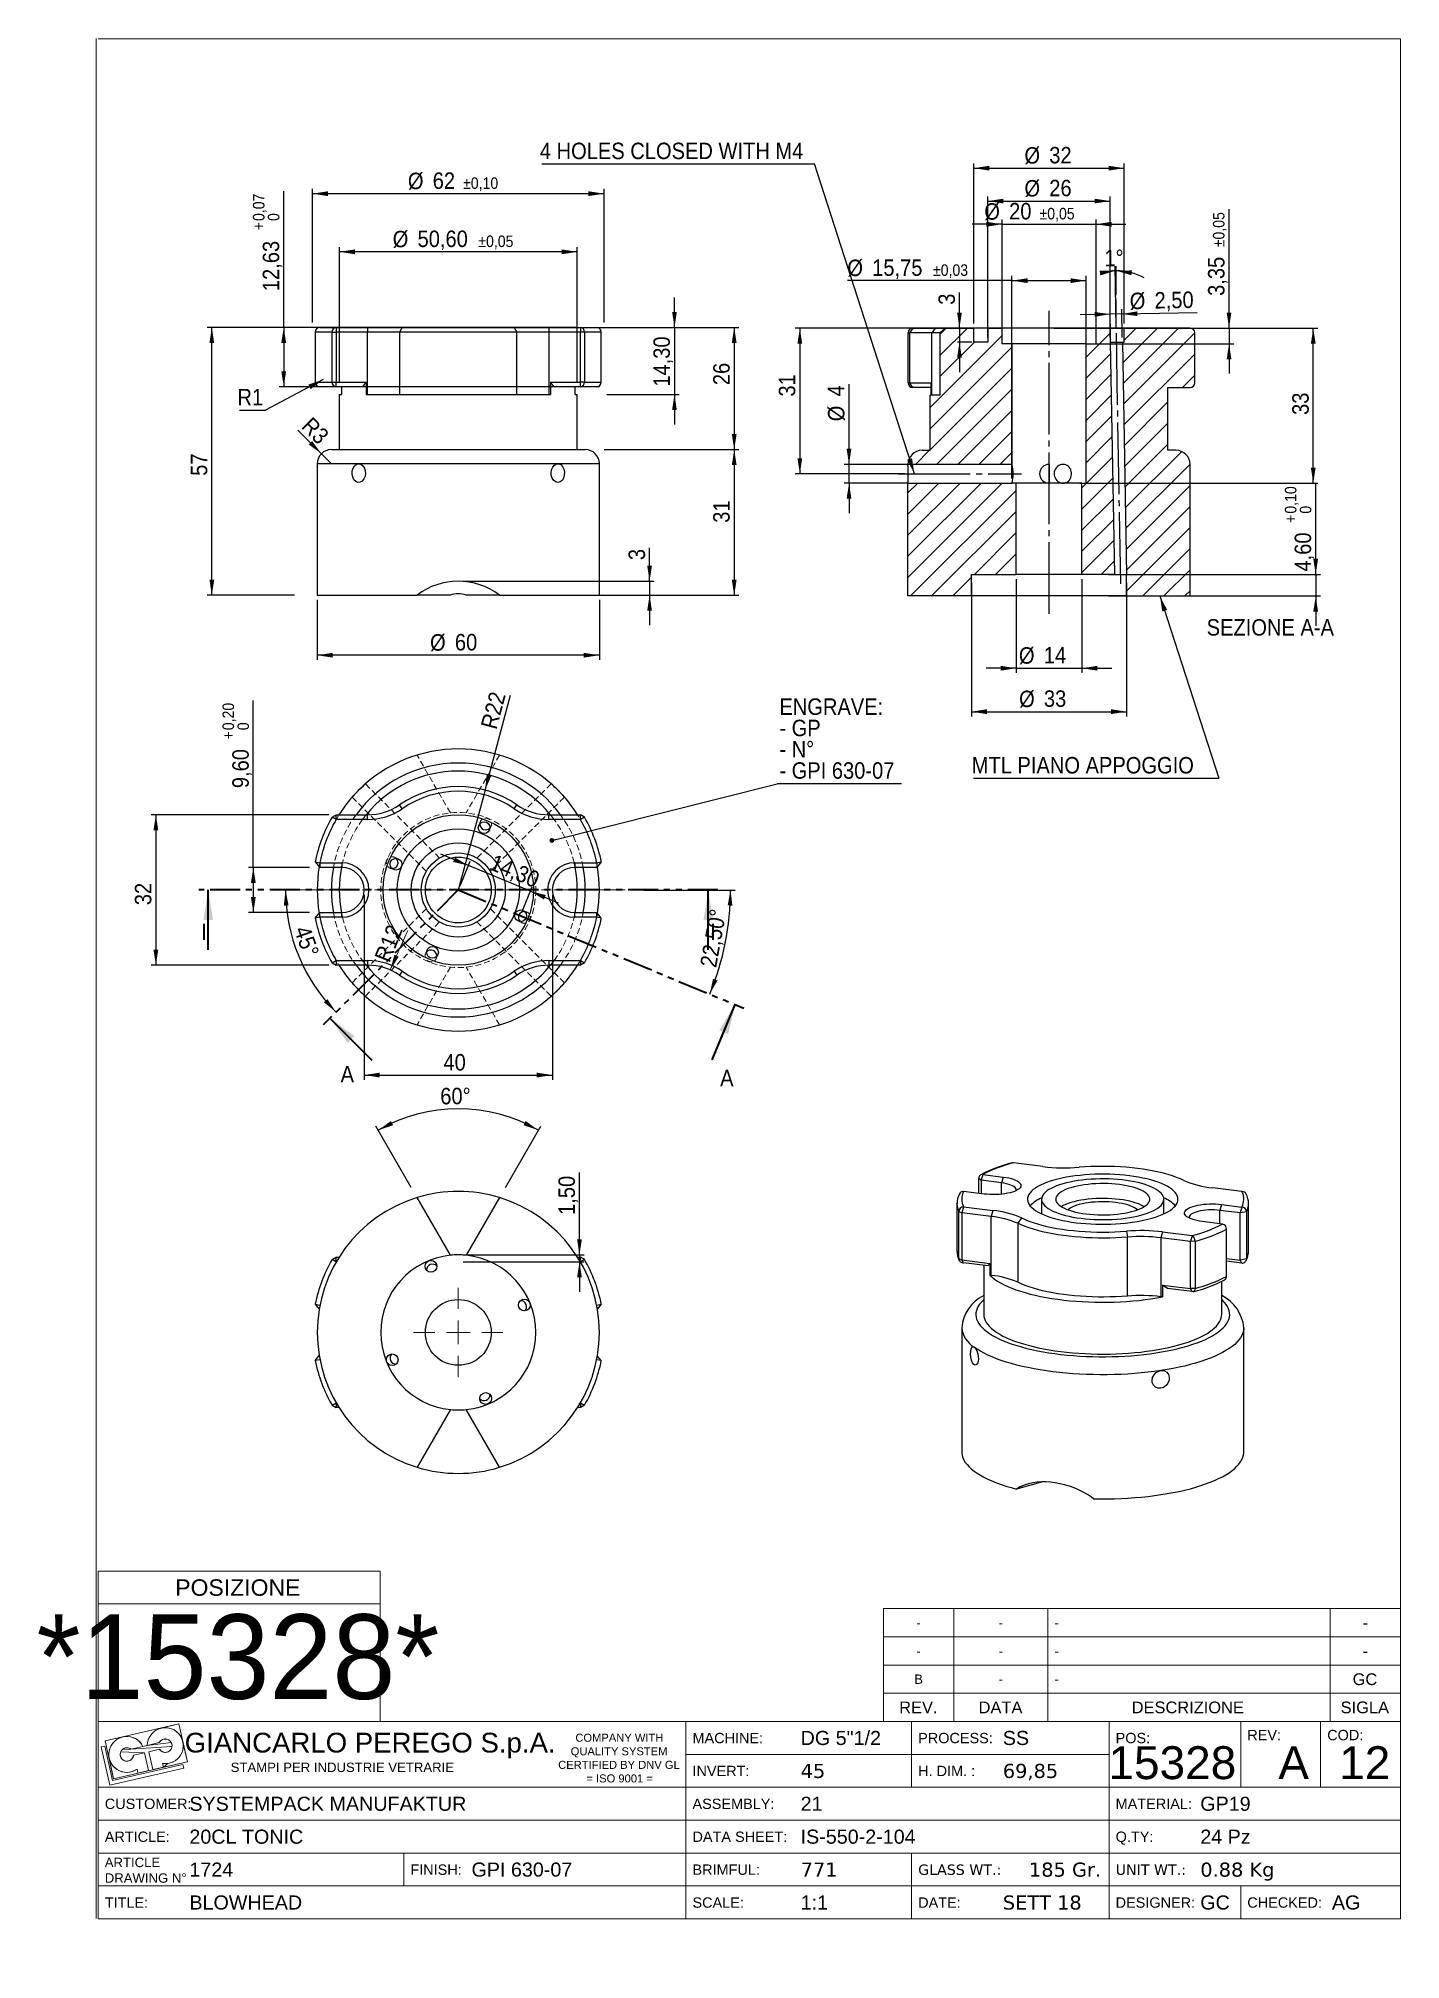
# Model space of a CAD drawing. Header units: millimetres. Extents: x -3 to 287, y 0 to 409.
import ezdxf

# ---------------------------------------------------------------- set-up
doc = ezdxf.new("R2010")
doc.units = ezdxf.units.MM
for name, pattern in [('SLD-Centro', [19.05, 15.24, -1.27, 1.27, -1.27]), ('SLD-Combinazione-di-due-tratteggi', [12.7, 6.35, -1.27, 1.27, -1.27, 1.27, -1.27]), ('SLD-Solido', [0]), ('SLD-Tratteggiato', [1.905, 1.27, -0.635])]:
    doc.linetypes.add(name, pattern=pattern)
for name, color, linetype in [('A', 1, 'SLD-Centro'), ('Q', 2, 'SLD-Solido'), ('S', 4, 'SLD-Solido')]:
    doc.layers.add(name, color=color, linetype=linetype)
doc.layers.add('D', color=3, linetype='SLD-Solido', lineweight=25)
doc.layers.add('SEZ', color=6, linetype='SLD-Combinazione-di-due-tratteggi', lineweight=35)
doc.styles.add('SLDTEXTSTYLE0', font='ARIAL.TTF')
doc.styles.add('SLDTEXTSTYLE1', font='IDAUTOMATIONHC39M.TTF')
doc.styles.add('SLDTEXTSTYLE2', font='VERDANA.TTF')
doc.styles.add('SLDTEXTSTYLE3', font='GOTHIC.TTF', dxfattribs={"width": 0.913})
doc.styles.get("Standard").update_dxf_attribs({"font": 'GOTHIC.TTF'})
doc.dimstyles.new('SLDDIMSTYLE0', dxfattribs={"dimtxt": 3.5, "dimasz": 3.302, "dimexe": 0, "dimexo": 0.0625, "dimgap": 0.875, "dimtad": 1, "dimrnd": 1e-09, "dimzin": 12, "dimdsep": 46, "dimtxsty": 'SLDTEXTSTYLE3', "dimsah": 1, "dimcen": 0.09, "dimadec": 0, "dimazin": 3, "dimtfac": 1, "dimtofl": 0, "dimtmove": 0, "dimatfit": 3, "dimfxl": 0, "dimfrac": 2, "dimtolj": 1, "dimtzin": 12, "dimarcsym": 0})
doc.dimstyles.new('SLDDIMSTYLE1', dxfattribs={"dimtxt": 3.5, "dimasz": 3.302, "dimexe": 0, "dimexo": 0.0625, "dimgap": 0.875, "dimtad": 1, "dimrnd": 1e-09, "dimzin": 12, "dimdsep": 46, "dimtxsty": 'SLDTEXTSTYLE3', "dimsah": 1, "dimcen": 0.09, "dimadec": 0, "dimazin": 3, "dimtol": 1, "dimtp": 0.1, "dimtm": 0.1, "dimtfac": 1, "dimtofl": 0, "dimtmove": 0, "dimatfit": 3, "dimfxl": 0, "dimfrac": 2, "dimtolj": 1, "dimarcsym": 0})
doc.dimstyles.new('SLDDIMSTYLE10', dxfattribs={"dimtxt": 3.5, "dimasz": 3.302, "dimexe": 0, "dimexo": 0.0625, "dimgap": 0.875, "dimtad": 1, "dimrnd": 1e-09, "dimzin": 12, "dimdsep": 46, "dimtxsty": 'SLDTEXTSTYLE3', "dimblk1": 'NONE', "dimblk2": 'NONE', "dimsah": 1, "dimcen": 0, "dimadec": 0, "dimazin": 3, "dimtfac": 1, "dimtofl": 0, "dimtmove": 1, "dimatfit": 3, "dimldrblk": 'NONE', "dimfxl": 0, "dimfrac": 2, "dimtolj": 1, "dimtzin": 12, "dimarcsym": 0})
doc.dimstyles.new('SLDDIMSTYLE11', dxfattribs={"dimtxt": 0.18, "dimasz": 1.016, "dimexe": 0, "dimexo": 0.0625, "dimgap": 0, "dimtad": 0, "dimtih": 1, "dimtoh": 1, "dimdec": 0, "dimrnd": 1e-09, "dimzin": 0, "dimdsep": 46, "dimtxsty": 'Standard', "dimblk1": 'DOT', "dimblk2": 'DOT', "dimsah": 1, "dimcen": 0.09, "dimadec": 0, "dimazin": 0, "dimtfac": 1.016, "dimtdec": 0, "dimtofl": 0, "dimtmove": 0, "dimatfit": 3, "dimldrblk": 'DOT', "dimfxl": 0, "dimfrac": 2, "dimtolj": 1, "dimtzin": 0, "dimarcsym": 0})
doc.dimstyles.new('SLDDIMSTYLE12', dxfattribs={"dimtxt": 3.5, "dimasz": 3.302, "dimexe": 0, "dimexo": 0.0625, "dimgap": 0.875, "dimtad": 1, "dimrnd": 1e-09, "dimzin": 12, "dimdsep": 46, "dimtxsty": 'SLDTEXTSTYLE3', "dimsah": 1, "dimcen": 0.09, "dimadec": 0, "dimazin": 3, "dimtol": 1, "dimtp": 0.05, "dimtm": 0.05, "dimtfac": 1, "dimtmove": 0, "dimatfit": 0, "dimfxl": 0, "dimfrac": 2, "dimtolj": 1, "dimarcsym": 0})
doc.dimstyles.new('SLDDIMSTYLE13', dxfattribs={"dimtxt": 3.5, "dimasz": 3.302, "dimexe": 0, "dimexo": 0.0625, "dimgap": 0.875, "dimtad": 1, "dimrnd": 1e-09, "dimzin": 12, "dimdsep": 46, "dimtxsty": 'SLDTEXTSTYLE3', "dimsah": 1, "dimcen": 0.09, "dimadec": 0, "dimazin": 3, "dimtol": 1, "dimtp": 0.1, "dimtfac": 1, "dimtmove": 0, "dimatfit": 0, "dimfxl": 0, "dimfrac": 2, "dimtolj": 1, "dimarcsym": 0})
doc.dimstyles.new('SLDDIMSTYLE14', dxfattribs={"dimtxt": 3.5, "dimasz": 3.302, "dimexe": 0, "dimexo": 0.0625, "dimgap": 0.875, "dimtad": 1, "dimrnd": 1e-09, "dimzin": 12, "dimdsep": 46, "dimtxsty": 'SLDTEXTSTYLE3', "dimsah": 1, "dimcen": 0.09, "dimadec": 0, "dimazin": 3, "dimtol": 1, "dimtp": 0.03, "dimtm": 0.03, "dimtfac": 1, "dimtofl": 0, "dimtmove": 0, "dimatfit": 3, "dimfxl": 0, "dimfrac": 2, "dimtolj": 1, "dimarcsym": 0})
doc.dimstyles.new('SLDDIMSTYLE15', dxfattribs={"dimtxt": 3.5, "dimasz": 3.302, "dimexe": 0, "dimexo": 0.0625, "dimgap": 0.875, "dimtad": 1, "dimdec": 4, "dimzin": 12, "dimdsep": 46, "dimtxsty": 'SLDTEXTSTYLE3', "dimsah": 1, "dimcen": 0.09, "dimazin": 3, "dimtfac": 1, "dimtofl": 0, "dimtmove": 0, "dimatfit": 3, "dimfxl": 0, "dimfrac": 2, "dimtolj": 1, "dimtzin": 12, "dimarcsym": 0})
doc.dimstyles.new('SLDDIMSTYLE2', dxfattribs={"dimtxt": 3.5, "dimasz": 3.302, "dimexe": 0, "dimexo": 0.0625, "dimgap": 0.875, "dimtad": 1, "dimrnd": 1e-09, "dimzin": 12, "dimdsep": 46, "dimtxsty": 'SLDTEXTSTYLE3', "dimsah": 1, "dimcen": 0.09, "dimadec": 0, "dimazin": 3, "dimtol": 1, "dimtp": 0.05, "dimtm": 0.05, "dimtfac": 1, "dimtofl": 0, "dimtmove": 0, "dimatfit": 3, "dimfxl": 0, "dimfrac": 2, "dimtolj": 1, "dimarcsym": 0})
doc.dimstyles.new('SLDDIMSTYLE3', dxfattribs={"dimtxt": 3.5, "dimasz": 3.302, "dimexe": 0, "dimexo": 0.0625, "dimgap": 0.875, "dimtad": 1, "dimrnd": 1e-09, "dimzin": 12, "dimdsep": 46, "dimtxsty": 'SLDTEXTSTYLE3', "dimsah": 1, "dimcen": 0.09, "dimadec": 0, "dimazin": 3, "dimtfac": 1, "dimtmove": 0, "dimatfit": 0, "dimfxl": 0, "dimfrac": 2, "dimtolj": 1, "dimtzin": 12, "dimarcsym": 0})
doc.dimstyles.new('SLDDIMSTYLE4', dxfattribs={"dimtxt": 3.5, "dimasz": 3.302, "dimexe": 0, "dimexo": 0.0625, "dimgap": 0.875, "dimtad": 1, "dimrnd": 1e-09, "dimzin": 12, "dimdsep": 46, "dimtxsty": 'SLDTEXTSTYLE3', "dimsah": 1, "dimcen": 0, "dimadec": 0, "dimazin": 3, "dimtfac": 1, "dimtofl": 0, "dimtmove": 0, "dimatfit": 3, "dimfxl": 0, "dimfrac": 2, "dimtolj": 1, "dimtzin": 12, "dimarcsym": 0})
doc.dimstyles.new('SLDDIMSTYLE5', dxfattribs={"dimtxt": 3.5, "dimasz": 3.302, "dimexe": 0, "dimexo": 0.0625, "dimgap": 0.875, "dimtad": 1, "dimrnd": 1e-09, "dimzin": 12, "dimdsep": 46, "dimtxsty": 'SLDTEXTSTYLE3', "dimsah": 1, "dimcen": 0.09, "dimadec": 0, "dimazin": 3, "dimtol": 1, "dimtp": 0.07, "dimtfac": 1, "dimtofl": 0, "dimtmove": 0, "dimatfit": 3, "dimfxl": 0, "dimfrac": 2, "dimtolj": 1, "dimarcsym": 0})
doc.dimstyles.new('SLDDIMSTYLE6', dxfattribs={"dimtxt": 0.18, "dimasz": 3.302, "dimexe": 0, "dimexo": 0.0625, "dimgap": 0, "dimtad": 0, "dimtih": 1, "dimtoh": 1, "dimdec": 0, "dimrnd": 1e-09, "dimzin": 0, "dimdsep": 46, "dimtxsty": 'Standard', "dimsah": 1, "dimcen": 0.09, "dimadec": 0, "dimazin": 0, "dimtfac": 3.302, "dimtdec": 0, "dimtofl": 0, "dimtmove": 0, "dimatfit": 3, "dimfxl": 0, "dimfrac": 2, "dimtolj": 1, "dimtzin": 0, "dimarcsym": 0})
doc.dimstyles.new('SLDDIMSTYLE7', dxfattribs={"dimtxt": 3.5, "dimasz": 3.302, "dimexe": 0, "dimexo": 0.0625, "dimgap": 0.875, "dimtad": 1, "dimdec": 4, "dimzin": 12, "dimdsep": 46, "dimtxsty": 'SLDTEXTSTYLE3', "dimsah": 1, "dimcen": 0.09, "dimazin": 3, "dimtfac": 1, "dimtofl": 0, "dimtmove": 0, "dimatfit": 3, "dimfxl": 0, "dimfrac": 2, "dimtolj": 1, "dimtzin": 12, "dimarcsym": 0})
doc.dimstyles.new('SLDDIMSTYLE8', dxfattribs={"dimtxt": 3.5, "dimasz": 3.302, "dimexe": 0, "dimexo": 0.0625, "dimgap": 0.875, "dimtad": 1, "dimrnd": 1e-09, "dimzin": 12, "dimdsep": 46, "dimtxsty": 'SLDTEXTSTYLE3', "dimsah": 1, "dimcen": 0, "dimadec": 0, "dimazin": 3, "dimtfac": 1, "dimtofl": 0, "dimtmove": 0, "dimatfit": 3, "dimfxl": 0, "dimfrac": 2, "dimtolj": 1, "dimtzin": 12, "dimarcsym": 0})
doc.dimstyles.new('SLDDIMSTYLE9', dxfattribs={"dimtxt": 3.5, "dimasz": 3.302, "dimexe": 0, "dimexo": 0.0625, "dimgap": 0.875, "dimtad": 1, "dimrnd": 1e-09, "dimzin": 12, "dimdsep": 46, "dimtxsty": 'SLDTEXTSTYLE3', "dimsah": 1, "dimcen": 0.09, "dimadec": 0, "dimazin": 3, "dimtol": 1, "dimtp": 0.2, "dimtfac": 1, "dimtofl": 0, "dimtmove": 0, "dimatfit": 3, "dimfxl": 0, "dimfrac": 2, "dimtolj": 1, "dimarcsym": 0})

msp = doc.modelspace()

# ---------------------------------------------------------------- texts
for s, insert, char_height, attachment_point, style in [('SEZIONE A-A', (258.86099, 285.17364), 3.5, 2, 'SLDTEXTSTYLE3'), ('POSIZIONE', (39.26769, 80.89642), 3.5, 2, 'SLDTEXTSTYLE0'), ('*15328*', (39.30464, 73.44949), 18, 2, 'SLDTEXTSTYLE1'), ('-', (184.0467, 72.65032), 2, 2, 'SLDTEXTSTYLE0'), ('-', (201.5467, 72.65032), 2, 2, 'SLDTEXTSTYLE0'), ('-', (212.96714, 72.65032), 2, 1, 'SLDTEXTSTYLE0'), ('-', (279.04159, 72.89902), 2.5, 2, 'SLDTEXTSTYLE0'), ('-', (184.0467, 66.65032), 2, 2, 'SLDTEXTSTYLE0'), ('-', (201.5467, 66.65032), 2, 2, 'SLDTEXTSTYLE0'), ('-', (212.96714, 66.65032), 2, 1, 'SLDTEXTSTYLE0'), ('-', (279.04159, 66.89902), 2.5, 2, 'SLDTEXTSTYLE0'), ('B', (184.05783, 60.65032), 2, 2, 'SLDTEXTSTYLE0'), ('-', (201.5467, 60.65032), 2, 2, 'SLDTEXTSTYLE0'), ('-', (212.96714, 60.65032), 2, 1, 'SLDTEXTSTYLE0'), ('GC', (278.989, 60.89902), 2.5, 2, 'SLDTEXTSTYLE0'), ('REV.', (184.00491, 54.89902), 2.5, 2, 'SLDTEXTSTYLE0'), ('DATA', (201.47935, 54.89902), 2.5, 2, 'SLDTEXTSTYLE0'), ('DESCRIZIONE', (241.31167, 54.89902), 2.5, 2, 'SLDTEXTSTYLE0'), ('SIGLA', (278.9686, 54.89902), 2.5, 2, 'SLDTEXTSTYLE0'), (' GIANCARLO PEREGO S.p.A.', (26.33211, 48.25136), 4.2, 1, 'SLDTEXTSTYLE0'), ('MACHINE:', (135.96714, 48.23283), 2.2, 1, 'SLDTEXTSTYLE0'), ('DG 5"1/2', (158.96714, 48.64772), 3, 1, 'SLDTEXTSTYLE0'), ('PROCESS:', (183.96714, 48.23283), 2.2, 1, 'SLDTEXTSTYLE0'), ('SS', (201.96714, 48.64772), 3, 1, 'SLDTEXTSTYLE0'), ('15328', (251.622, 45.38733), 7, 3, 'SLDTEXTSTYLE0'), ('POS:', (225.96714, 48.23283), 2.2, 1, 'SLDTEXTSTYLE0'), ('REV:', (253.96714, 48.86586), 2.2, 1, 'SLDTEXTSTYLE0'), ('A', (267.08597, 45.38733), 7, 3, 'SLDTEXTSTYLE0'), ('COD:', (270.96714, 48.86586), 2.2, 1, 'SLDTEXTSTYLE0'), ('12', (284.38683, 45.38733), 7, 3, 'SLDTEXTSTYLE0'), ('STAMPI PER INDUSTRIE VETRARIE', (85.24591, 41.90032), 2, 3, 'SLDTEXTSTYLE0'), ('INVERT: ', (135.96714, 41.23283), 2.2, 1, 'SLDTEXTSTYLE0'), ('45', (158.96714, 41.64086), 3, 1, 'SLDTEXTSTYLE2'), ('H. DIM. :', (183.96714, 41.23283), 2.2, 1, 'SLDTEXTSTYLE0'), ('69,85', (201.96714, 41.64086), 3, 1, 'SLDTEXTSTYLE2'), ('CUSTOMER:', (10.96714, 34.23283), 2.2, 1, 'SLDTEXTSTYLE0'), ('SYSTEMPACK MANUFAKTUR', (28.96714, 34.64772), 3, 1, 'SLDTEXTSTYLE0'), ('ASSEMBLY: ', (135.96714, 34.23283), 2.2, 1, 'SLDTEXTSTYLE0'), ('21', (158.96714, 34.64772), 3, 1, 'SLDTEXTSTYLE0'), ('MATERIAL:', (225.96714, 34.23283), 2.2, 1, 'SLDTEXTSTYLE0'), ('GP19', (243.96714, 34.64772), 3, 1, 'SLDTEXTSTYLE0'), ('ARTICLE:', (10.96714, 27.23283), 2.2, 1, 'SLDTEXTSTYLE0'), ('20CL TONIC', (28.96714, 27.64772), 3, 1, 'SLDTEXTSTYLE0'), ('DATA SHEET:', (135.96714, 27.23283), 2.2, 1, 'SLDTEXTSTYLE0'), ('IS-550-2-104', (158.96714, 27.64772), 3, 1, 'SLDTEXTSTYLE0'), ('Q.TY: ', (225.96714, 27.23283), 2.2, 1, 'SLDTEXTSTYLE0'), ('24 Pz', (243.96714, 27.64772), 3, 1, 'SLDTEXTSTYLE0'), ('1724', (28.96714, 20.64772), 3, 1, 'SLDTEXTSTYLE0'), ('GPI 630-07', (88.96714, 20.64772), 3, 1, 'SLDTEXTSTYLE0'), ('771', (158.96714, 20.64086), 3, 1, 'SLDTEXTSTYLE2'), ('185 Gr.', (222.87339, 20.64086), 3, 3, 'SLDTEXTSTYLE2'), ('0.88 Kg', (243.96714, 20.64086), 3, 1, 'SLDTEXTSTYLE2'), ('FINISH:', (75.96714, 20.23283), 2.2, 1, 'SLDTEXTSTYLE0'), ('BRIMFUL: ', (135.96714, 20.23283), 2.2, 1, 'SLDTEXTSTYLE0'), ('GLASS WT.:', (183.96714, 20.2278), 2.2, 1, 'SLDTEXTSTYLE2'), ('UNIT WT.: ', (225.96714, 20.2278), 2.2, 1, 'SLDTEXTSTYLE2'), ('TITLE:', (10.96714, 13.23283), 2.2, 1, 'SLDTEXTSTYLE0'), ('BLOWHEAD', (28.96714, 13.64772), 3, 1, 'SLDTEXTSTYLE0'), ('SCALE: ', (135.96714, 13.23283), 2.2, 1, 'SLDTEXTSTYLE0'), ('1:1', (158.96714, 13.64772), 3, 1, 'SLDTEXTSTYLE0'), ('DATE:', (183.96714, 13.23283), 2.2, 1, 'SLDTEXTSTYLE0'), ('SETT 18', (201.96714, 13.64086), 3, 1, 'SLDTEXTSTYLE2'), ('DESIGNER:', (225.96714, 13.23283), 2.2, 1, 'SLDTEXTSTYLE0'), ('GC', (243.96714, 13.64772), 3, 1, 'SLDTEXTSTYLE0'), ('CHECKED:', (253.96714, 13.23283), 2.2, 1, 'SLDTEXTSTYLE0'), ('AG', (271.96714, 13.64772), 3, 1, 'SLDTEXTSTYLE0')]:
    msp.add_mtext(s, dxfattribs=dict(insert=insert, char_height=char_height, attachment_point=attachment_point, style=style))
at = {"layer": 'SEZ', "char_height": 3.5, "attachment_point": 1, "style": 'SLDTEXTSTYLE3'}
for s, insert in [('I', (31.49589, 220.40939)), ('I', (139.75791, 220.40939)), ('A', (61.12746, 190.1211)), ('A', (141.85356, 189.30322))]:
    msp.add_mtext(s, dxfattribs=dict(at, insert=insert))

# ---------------------------------------------------------------- blocks, each defined once
blk = doc.blocks.new('SW_NOTE_0')
at = {"color": 0, "char_height": 2, "attachment_point": 1, "style": 'SLDTEXTSTYLE0'}
for s, insert in [('ARTICLE', (0, 2.58)), ('DRAWING N°', (0, -0.74))]:
    blk.add_mtext(s, dxfattribs=dict(at, insert=insert))
blk = doc.blocks.new('SW_NOTE_1')
at = {"color": 0, "char_height": 1.7, "attachment_point": 2, "style": 'SLDTEXTSTYLE0'}
for s, insert in [('COMPANY WITH', (9.5, 2.19)), ('CERTIFIED BY DNV GL', (9.42, -3.58)), ('QUALITY SYSTEM', (9.44, -0.7)), ('= ISO 9001 =', (9.56, -6.47))]:
    blk.add_mtext(s, dxfattribs=dict(at, insert=insert))
blk = doc.blocks.new('_D')
at = {"layer": 'Q'}
for p, q in [((85.16, 347.25), (32.74, 347.25)), ((33.74, 290.25), (33.74, 347.25)), ((51.31, 290.25), (32.74, 290.25))]:
    blk.add_line(p, q, dxfattribs=at)
for points in [[(33.74, 347.25), (33.23, 343.95), (34.24, 343.95)], [(33.74, 290.25), (34.24, 293.55), (33.23, 293.55)]]:
    blk.add_solid(points, dxfattribs=at)
at = {"layer": 'Q', "insert": (29.26, 315.67), "char_height": 3.5, "attachment_point": 1, "rotation": 90, "style": 'SLDTEXTSTYLE3'}
blk.add_mtext('57', dxfattribs=at)
blk = doc.blocks.new('_D_1')
at = {"layer": 'Q'}
for p, q in [((55.16, 348.25), (55.16, 376.69)), ((117.16, 348.25), (117.16, 376.69)), ((117.16, 375.69), (55.16, 375.69))]:
    blk.add_line(p, q, dxfattribs=at)
for points in [[(55.16, 375.69), (58.46, 375.18), (58.46, 376.2)], [(117.16, 375.69), (113.85, 376.2), (113.85, 375.18)]]:
    blk.add_solid(points, dxfattribs=at)
at = {"layer": 'Q', "attachment_point": 1, "style": 'SLDTEXTSTYLE3'}
for s, insert, char_height in [('%%c', (75.44, 380.16), 3.5), ('62', (80.72, 380.21), 3.5), ('±0,10', (87.18, 379.16), 2.45)]:
    blk.add_mtext(s, dxfattribs=dict(at, insert=insert, char_height=char_height))
blk = doc.blocks.new('_D_2')
at = {"layer": 'Q'}
for p, q in [((60.86, 335.62), (60.86, 364.32)), ((111.46, 335.62), (111.46, 364.32)), ((111.46, 363.32), (60.86, 363.32))]:
    blk.add_line(p, q, dxfattribs=at)
for points in [[(60.86, 363.32), (64.16, 362.81), (64.16, 363.83)], [(111.46, 363.32), (108.15, 363.83), (108.15, 362.81)]]:
    blk.add_solid(points, dxfattribs=at)
at = {"layer": 'Q', "attachment_point": 1, "style": 'SLDTEXTSTYLE3'}
for s, insert, char_height in [('%%c', (72.21, 367.79), 3.5), ('50,60', (77.49, 367.84), 3.5), ('±0,05', (90.42, 366.79), 2.45)]:
    blk.add_mtext(s, dxfattribs=dict(at, insert=insert, char_height=char_height))
blk = doc.blocks.new('_D_3')
at = {"layer": 'Q'}
for p, q in [((56.16, 289.25), (56.16, 276.5)), ((116.16, 289.25), (116.16, 276.5)), ((116.16, 277.5), (56.16, 277.5))]:
    blk.add_line(p, q, dxfattribs=at)
for points in [[(56.16, 277.5), (59.46, 276.99), (59.46, 278)], [(116.16, 277.5), (112.85, 278), (112.85, 276.99)]]:
    blk.add_solid(points, dxfattribs=at)
at = {"layer": 'Q', "char_height": 3.5, "attachment_point": 1, "style": 'SLDTEXTSTYLE3'}
for s, insert in [('%%c', (80.15, 281.97)), ('60', (85.43, 282.02))]:
    blk.add_mtext(s, dxfattribs=dict(at, insert=insert))
blk = doc.blocks.new('_D_4')
at = {"layer": 'Q'}
for p, q in [((132.14, 347.25), (132.14, 353.6)), ((117.78, 347.25), (133.14, 347.25)), ((132.14, 347.25), (132.14, 332.95)), ((117.78, 332.95), (133.14, 332.95)), ((132.14, 332.95), (132.14, 326.6))]:
    blk.add_line(p, q, dxfattribs=at)
for points in [[(132.14, 347.25), (132.64, 350.55), (131.63, 350.55)], [(132.14, 332.95), (131.63, 329.65), (132.64, 329.65)]]:
    blk.add_solid(points, dxfattribs=at)
at = {"layer": 'Q', "insert": (127.66, 334.63), "char_height": 3.5, "attachment_point": 1, "rotation": 90, "style": 'SLDTEXTSTYLE3'}
blk.add_mtext('14,30', dxfattribs=at)
blk = doc.blocks.new('_D_5')
at = {"layer": 'Q'}
for p, q in [((87.16, 347.25), (145.84, 347.25)), ((144.84, 347.25), (144.84, 321.25)), ((117.16, 321.25), (145.84, 321.25))]:
    blk.add_line(p, q, dxfattribs=at)
for points in [[(144.84, 347.25), (144.33, 343.95), (145.35, 343.95)], [(144.84, 321.25), (145.35, 324.55), (144.33, 324.55)]]:
    blk.add_solid(points, dxfattribs=at)
at = {"layer": 'Q', "insert": (140.37, 334.96), "char_height": 3.5, "attachment_point": 1, "rotation": 90, "style": 'SLDTEXTSTYLE3'}
blk.add_mtext('26', dxfattribs=at)
blk = doc.blocks.new('_D_6')
at = {"layer": 'Q'}
for p, q in [((117.16, 321.25), (145.84, 321.25)), ((144.84, 321.25), (144.84, 290.25)), ((117.16, 290.25), (145.84, 290.25))]:
    blk.add_line(p, q, dxfattribs=at)
for points in [[(144.84, 321.25), (144.33, 317.95), (145.35, 317.95)], [(144.84, 290.25), (145.35, 293.55), (144.33, 293.55)]]:
    blk.add_solid(points, dxfattribs=at)
at = {"layer": 'Q', "insert": (140.37, 305.68), "char_height": 3.5, "attachment_point": 1, "rotation": 90, "style": 'SLDTEXTSTYLE3'}
blk.add_mtext('31', dxfattribs=at)
blk = doc.blocks.new('_D_7')
at = {"layer": 'Q'}
for q in [(52, 325.41), (59.16, 318.25)]:
    blk.add_line((57.03, 320.37), q, dxfattribs=at)
blk.add_solid([(57.03, 320.37), (55.06, 323.07), (54.34, 322.35)], dxfattribs=at)
at = {"layer": 'Q', "insert": (55.05, 328.45), "char_height": 3.5, "attachment_point": 1, "rotation": 315, "style": 'SLDTEXTSTYLE3'}
blk.add_mtext('R3', dxfattribs=at)
blk = doc.blocks.new('_D_8')
at = {"layer": 'Q'}
for p, q in [((49.03, 347.25), (49.03, 376.21)), ((111.16, 347.25), (48.03, 347.25)), ((49.03, 347.25), (49.03, 334.62)), ((116.16, 334.62), (48.03, 334.62))]:
    blk.add_line(p, q, dxfattribs=at)
for points in [[(49.03, 347.25), (48.52, 343.95), (49.54, 343.95)], [(49.03, 334.62), (49.54, 337.92), (48.52, 337.92)]]:
    blk.add_solid(points, dxfattribs=at)
at = {"layer": 'Q', "attachment_point": 1, "rotation": 90, "style": 'SLDTEXTSTYLE3'}
for s, insert, char_height in [('0,07', (42.48, 369.88), 2.45), ('+', (42.48, 367.9), 2.45), ('0', (45.65, 369.88), 2.45), ('12,63', (44.56, 354.96), 3.5)]:
    blk.add_mtext(s, dxfattribs=dict(at, insert=insert, char_height=char_height))
blk = doc.blocks.new('_D_9')
at = {"layer": 'Q'}
for p, q in [((126.84, 293.25), (126.84, 300.32)), ((87.16, 293.25), (127.84, 293.25)), ((96.68, 290.25), (127.84, 290.25)), ((126.84, 293.25), (126.84, 290.25)), ((126.84, 290.25), (126.84, 283.9))]:
    blk.add_line(p, q, dxfattribs=at)
for points in [[(126.84, 293.25), (127.35, 296.55), (126.33, 296.55)], [(126.84, 290.25), (126.33, 286.95), (127.35, 286.95)]]:
    blk.add_solid(points, dxfattribs=at)
at = {"layer": 'Q', "insert": (122.37, 297.73), "char_height": 3.5, "attachment_point": 1, "rotation": 90, "style": 'SLDTEXTSTYLE3'}
blk.add_mtext('3', dxfattribs=at)
blk = doc.blocks.new('SW_NOTE_2')
at = {"color": 0}
blk.add_line((-5.54, 0), (0, 0), dxfattribs=at)
at = {"color": 0, "insert": (-5.97, 4.56), "char_height": 3.5, "attachment_point": 1, "style": 'SLDTEXTSTYLE3'}
blk.add_mtext('R1', dxfattribs=at)
blk = doc.blocks.new('_D_10')
at = {"layer": 'Q'}
blk.add_arc((86.16, 227.55), 36.75, 180, 225, dxfattribs=at)
for points in [[(49.41, 227.55), (49.05, 224.23), (50.06, 224.28)], [(60.17, 201.57), (58.32, 204.35), (57.57, 203.66)]]:
    blk.add_solid(points, dxfattribs=at)
at = {"layer": 'Q', "insert": (54.52, 220.25), "char_height": 3.5, "attachment_point": 1, "rotation": 289.2201, "style": 'SLDTEXTSTYLE3'}
blk.add_mtext('45°', dxfattribs=at)
blk = doc.blocks.new('_D_11')
at = {"layer": 'Q'}
blk.add_line((125.64, 227.55), (145.05, 227.55), dxfattribs=at)
blk.add_arc((86.16, 227.55), 57.89, 337.5, 0, dxfattribs=at)
for points in [[(144.05, 227.55), (143.45, 224.26), (144.46, 224.24)], [(139.64, 205.4), (141.29, 208.3), (140.34, 208.66)]]:
    blk.add_solid(points, dxfattribs=at)
at = {"layer": 'Q', "insert": (137.55, 211.5), "char_height": 3.5, "attachment_point": 1, "rotation": 79.8594, "style": 'SLDTEXTSTYLE3'}
blk.add_mtext('22,50°', dxfattribs=at)
blk = doc.blocks.new('_D_12')
at = {"layer": 'Q'}
for p, q in [((58.6, 243.55), (20.84, 243.55)), ((21.84, 243.55), (21.84, 211.55)), ((58.6, 211.55), (20.84, 211.55))]:
    blk.add_line(p, q, dxfattribs=at)
for points in [[(21.84, 243.55), (21.33, 240.25), (22.35, 240.25)], [(21.84, 211.55), (22.35, 214.85), (21.33, 214.85)]]:
    blk.add_solid(points, dxfattribs=at)
at = {"layer": 'Q', "insert": (17.37, 224.32), "char_height": 3.5, "attachment_point": 1, "rotation": 90, "style": 'SLDTEXTSTYLE3'}
blk.add_mtext('32', dxfattribs=at)
blk = doc.blocks.new('_D_13')
at = {"layer": 'Q'}
for q in [(97.26, 269.01), (86.16, 227.55)]:
    blk.add_line((91.85, 248.8), q, dxfattribs=at)
blk.add_solid([(91.85, 248.8), (93.19, 251.86), (92.21, 252.12)], dxfattribs=at)
at = {"layer": 'Q', "insert": (90.88, 262.43), "char_height": 3.5, "attachment_point": 1, "rotation": 75, "style": 'SLDTEXTSTYLE3'}
blk.add_mtext('R22', dxfattribs=at)
blk = doc.blocks.new('_D_14')
at = {"layer": 'Q'}
for p, q in [((42.56, 232.35), (42.56, 267.89)), ((54.53, 232.35), (41.56, 232.35)), ((42.56, 232.35), (42.56, 222.75)), ((54.53, 222.75), (41.56, 222.75))]:
    blk.add_line(p, q, dxfattribs=at)
for points in [[(42.56, 232.35), (42.05, 229.05), (43.07, 229.05)], [(42.56, 222.75), (43.07, 226.05), (42.05, 226.05)]]:
    blk.add_solid(points, dxfattribs=at)
at = {"layer": 'Q', "attachment_point": 1, "rotation": 90, "style": 'SLDTEXTSTYLE3'}
for s, insert, char_height in [('0,20', (36.01, 261.55), 2.45), ('0', (39.18, 261.55), 2.45), ('+', (36.01, 259.57), 2.45), ('9,60', (38.09, 249.22), 3.5)]:
    blk.add_mtext(s, dxfattribs=dict(at, insert=insert, char_height=char_height))
blk = doc.blocks.new('_D_15')
at = {"layer": 'Q'}
for p, q in [((88.31, 232.74), (82.44, 235.17)), ((86.54, 228.47), (88.69, 233.67)), ((101.52, 227.27), (88.31, 232.74)), ((99.75, 223), (101.9, 228.19)), ((101.52, 227.27), (107.38, 224.84))]:
    blk.add_line(p, q, dxfattribs=at)
for points in [[(88.31, 232.74), (85.45, 234.47), (85.06, 233.54)], [(101.52, 227.27), (104.37, 225.54), (104.76, 226.48)]]:
    blk.add_solid(points, dxfattribs=at)
at = {"layer": 'Q', "insert": (93.9, 235.26), "char_height": 3.5, "attachment_point": 1, "rotation": 337.5, "style": 'SLDTEXTSTYLE3'}
blk.add_mtext('14,30', dxfattribs=at)
blk = doc.blocks.new('_D_16')
at = {"layer": 'Q', "insert": (68.24, 213.23), "char_height": 3.5, "attachment_point": 1, "rotation": 67.8966, "style": 'SLDTEXTSTYLE3'}
blk.add_mtext('R12', dxfattribs=at)
blk = doc.blocks.new('_NONE')
blk = doc.blocks.new('_D_17')
at = {"layer": 'Q'}
for p, q in [((66.16, 226.55), (66.16, 187.18)), ((106.16, 226.55), (106.16, 187.18)), ((66.16, 188.18), (106.16, 188.18))]:
    blk.add_line(p, q, dxfattribs=at)
for points in [[(66.16, 188.18), (69.46, 187.67), (69.46, 188.69)], [(106.16, 188.18), (102.85, 188.69), (102.85, 187.67)]]:
    blk.add_solid(points, dxfattribs=at)
at = {"layer": 'Q', "insert": (83, 192.65), "char_height": 3.5, "attachment_point": 1, "style": 'SLDTEXTSTYLE3'}
blk.add_mtext('40', dxfattribs=at)
blk = doc.blocks.new('SW_NOTE_3')
at = {"color": 0}
blk.add_line((26.38, 0), (0, 0), dxfattribs=at)
at = {"color": 0, "char_height": 3.5, "attachment_point": 1, "style": 'SLDTEXTSTYLE3'}
for s, insert in [('ENGRAVE:', (0.44, 18.14)), ('- GP', (0.44, 13.61)), ('- N°', (0.44, 9.09)), ('- GPI 630-07', (0.44, 4.56))]:
    blk.add_mtext(s, dxfattribs=dict(at, insert=insert))
blk = doc.blocks.new('_DOT')
at = {"color": 0, "linetype": 'ByBlock', "lineweight": -2}
blk.add_line((-0.5, 0), (-1, 0), dxfattribs=at)
at = {"color": 0, "linetype": 'ByBlock', "const_width": 0.5}
blk.add_lwpolyline([(-0.25, 0, 1), (0.25, 0, 1)], format="xyb", close=True, dxfattribs=at)
blk = doc.blocks.new('_D_18')
at = {"layer": 'Q'}
for p, q in [((226.1, 347.1), (225.87, 360.29)), ((226.1, 354.12), (226.1, 360.29))]:
    blk.add_line(p, q, dxfattribs=at)
for start, end in [(91, 101.4471), (90, 91), (60.9892, 90)]:
    blk.add_arc((226.1, 347.1), 12.19, start, end, dxfattribs=at)
for points in [[(225.89, 359.29), (222.55, 359.3), (222.7, 358.3)], [(226.1, 359.29), (229.31, 358.35), (229.44, 359.36)]]:
    blk.add_solid(points, dxfattribs=at)
at = {"layer": 'Q', "insert": (223.56, 363.72), "char_height": 3.5, "attachment_point": 1, "rotation": 1.0951, "style": 'SLDTEXTSTYLE3'}
blk.add_mtext('1°', dxfattribs=at)
blk = doc.blocks.new('_D_19')
at = {"layer": 'Q'}
for p, q in [((250.08, 347.1), (250.08, 372.43)), ((219.87, 347.1), (251.08, 347.1)), ((219.87, 343.75), (251.08, 343.75)), ((250.08, 347.1), (250.08, 343.75)), ((250.08, 343.75), (250.08, 337.4))]:
    blk.add_line(p, q, dxfattribs=at)
for points in [[(250.08, 347.1), (250.59, 350.41), (249.58, 350.41)], [(250.08, 343.75), (249.58, 340.45), (250.59, 340.45)]]:
    blk.add_solid(points, dxfattribs=at)
at = {"layer": 'Q', "attachment_point": 1, "rotation": 90, "style": 'SLDTEXTSTYLE3'}
for s, insert, char_height in [('±0,05', (246.66, 364.3), 2.45), ('3,35', (245.61, 353.95), 3.5)]:
    blk.add_mtext(s, dxfattribs=dict(at, insert=insert, char_height=char_height))
blk = doc.blocks.new('_D_20')
at = {"layer": 'Q'}
for p, q in [((212.8, 347.1), (269, 347.1)), ((268, 314.1), (268, 347.1)), ((218.37, 314.1), (269, 314.1))]:
    blk.add_line(p, q, dxfattribs=at)
for points in [[(268, 347.1), (267.49, 343.8), (268.51, 343.8)], [(268, 314.1), (268.51, 317.41), (267.49, 317.41)]]:
    blk.add_solid(points, dxfattribs=at)
at = {"layer": 'Q', "insert": (263.53, 328.62), "char_height": 3.5, "attachment_point": 1, "rotation": 90, "style": 'SLDTEXTSTYLE3'}
blk.add_mtext('33', dxfattribs=at)
blk = doc.blocks.new('_D_21')
at = {"layer": 'Q'}
for p, q in [((268.52, 294.7), (268.52, 313.96)), ((224.47, 294.7), (269.52, 294.7)), ((268.52, 294.7), (268.52, 290.1)), ((224.47, 290.1), (269.52, 290.1)), ((268.52, 290.1), (268.52, 283.75))]:
    blk.add_line(p, q, dxfattribs=at)
for points in [[(268.52, 294.7), (269.02, 298.01), (268.01, 298.01)], [(268.52, 290.1), (268.01, 286.8), (269.02, 286.8)]]:
    blk.add_solid(points, dxfattribs=at)
at = {"layer": 'Q', "attachment_point": 1, "rotation": 90, "style": 'SLDTEXTSTYLE3'}
for s, insert, char_height in [('0,10', (261.96, 307.62), 2.45), ('+', (261.96, 305.64), 2.45), ('0', (265.13, 307.62), 2.45), ('4,60', (264.04, 295.3), 3.5)]:
    blk.add_mtext(s, dxfattribs=dict(at, insert=insert, char_height=char_height))
blk = doc.blocks.new('_D_22')
at = {"layer": 'Q'}
for p, q in [((201.8, 369.19), (195.45, 369.19)), ((201.8, 344.75), (201.8, 370.19)), ((201.8, 369.19), (221.8, 369.19)), ((221.8, 344.75), (221.8, 370.19)), ((221.8, 369.19), (228.15, 369.19))]:
    blk.add_line(p, q, dxfattribs=at)
for points in [[(201.8, 369.19), (198.5, 369.7), (198.5, 368.68)], [(221.8, 369.19), (225.1, 368.68), (225.1, 369.7)]]:
    blk.add_solid(points, dxfattribs=at)
at = {"layer": 'Q', "attachment_point": 1, "style": 'SLDTEXTSTYLE3'}
for s, insert, char_height in [('%%c', (198.03, 373.66), 3.5), ('20', (203.31, 373.72), 3.5), ('±0,05', (209.78, 372.67), 2.45)]:
    blk.add_mtext(s, dxfattribs=dict(at, insert=insert, char_height=char_height))
blk = doc.blocks.new('_D_23')
at = {"layer": 'Q'}
for p, q in [((203.92, 357.19), (168.91, 357.19)), ((203.92, 315.1), (203.92, 358.19)), ((203.92, 357.19), (219.67, 357.19)), ((219.67, 315.1), (219.67, 358.19))]:
    blk.add_line(p, q, dxfattribs=at)
for points in [[(203.92, 357.19), (207.23, 356.68), (207.23, 357.69)], [(219.67, 357.19), (216.37, 357.69), (216.37, 356.68)]]:
    blk.add_solid(points, dxfattribs=at)
at = {"layer": 'Q', "attachment_point": 1, "style": 'SLDTEXTSTYLE3'}
for s, insert, char_height in [('%%c', (168.91, 361.66), 3.5), ('15,75', (174.19, 361.71), 3.5), ('±0,03', (187.12, 360.66), 2.45)]:
    blk.add_mtext(s, dxfattribs=dict(at, insert=insert, char_height=char_height))
blk = doc.blocks.new('_D_24')
at = {"layer": 'Q'}
for p, q in [((204.8, 293.7), (204.8, 273.73)), ((218.8, 293.7), (218.8, 273.73)), ((204.8, 274.73), (198.45, 274.73)), ((204.8, 274.73), (218.8, 274.73)), ((218.8, 274.73), (225.15, 274.73))]:
    blk.add_line(p, q, dxfattribs=at)
for points in [[(204.8, 274.73), (201.5, 275.24), (201.5, 274.22)], [(218.8, 274.73), (222.1, 274.22), (222.1, 275.24)]]:
    blk.add_solid(points, dxfattribs=at)
at = {"layer": 'Q', "char_height": 3.5, "attachment_point": 1, "style": 'SLDTEXTSTYLE3'}
for s, insert in [('%%c', (205.4, 279.2)), ('14', (210.68, 279.25))]:
    blk.add_mtext(s, dxfattribs=dict(at, insert=insert))
blk = doc.blocks.new('_D_25')
at = {"layer": 'Q'}
for p, q in [((195.3, 292.9), (195.3, 264.49)), ((228.3, 292.9), (228.3, 264.49)), ((195.3, 265.49), (228.3, 265.49))]:
    blk.add_line(p, q, dxfattribs=at)
for points in [[(195.3, 265.49), (198.6, 264.98), (198.6, 266)], [(228.3, 265.49), (225, 266), (225, 264.98)]]:
    blk.add_solid(points, dxfattribs=at)
at = {"layer": 'Q', "char_height": 3.5, "attachment_point": 1, "style": 'SLDTEXTSTYLE3'}
for s, insert in [('%%c', (205.44, 269.96)), ('33', (210.71, 270.02))]:
    blk.add_mtext(s, dxfattribs=dict(at, insert=insert))
blk = doc.blocks.new('_D_26')
at = {"layer": 'Q'}
for p, q in [((169.26, 318.1), (169.26, 335.14)), ((182.36, 318.1), (168.26, 318.1)), ((169.26, 314.1), (169.26, 318.1)), ((181.94, 314.1), (168.26, 314.1)), ((169.26, 314.1), (169.26, 307.75))]:
    blk.add_line(p, q, dxfattribs=at)
for points in [[(169.26, 318.1), (169.76, 321.41), (168.75, 321.41)], [(169.26, 314.1), (168.75, 310.8), (169.76, 310.8)]]:
    blk.add_solid(points, dxfattribs=at)
at = {"layer": 'Q', "char_height": 3.5, "attachment_point": 1, "rotation": 90, "style": 'SLDTEXTSTYLE3'}
for s, insert in [('4', (164.73, 332.55)), ('%%c', (164.78, 327.27))]:
    blk.add_mtext(s, dxfattribs=dict(at, insert=insert))
blk = doc.blocks.new('_D_27')
at = {"layer": 'Q'}
for p, q in [((210.8, 347.1), (157.8, 347.1)), ((158.8, 347.1), (158.8, 316.1)), ((181.11, 316.1), (157.8, 316.1))]:
    blk.add_line(p, q, dxfattribs=at)
for points in [[(158.8, 347.1), (158.29, 343.8), (159.3, 343.8)], [(158.8, 316.1), (159.3, 319.41), (158.29, 319.41)]]:
    blk.add_solid(points, dxfattribs=at)
at = {"layer": 'Q', "insert": (154.33, 332.53), "char_height": 3.5, "attachment_point": 1, "rotation": 90, "style": 'SLDTEXTSTYLE3'}
blk.add_mtext('31', dxfattribs=at)
blk = doc.blocks.new('_D_28')
at = {"layer": 'Q'}
for p, q in [((224.8, 350.06), (218.45, 349.94)), ((224.88, 345.1), (224.78, 351.06)), ((227.3, 350.1), (224.8, 350.06)), ((227.38, 345.1), (227.28, 351.1)), ((227.3, 350.1), (243.34, 350.38))]:
    blk.add_line(p, q, dxfattribs=at)
for points in [[(224.8, 350.06), (221.49, 350.51), (221.51, 349.49)], [(227.3, 350.1), (230.61, 349.65), (230.59, 350.66)]]:
    blk.add_solid(points, dxfattribs=at)
at = {"layer": 'Q', "char_height": 3.5, "attachment_point": 1, "rotation": 1, "style": 'SLDTEXTSTYLE3'}
for s, insert in [('%%c', (228.93, 354.6)), ('2,50', (234.21, 354.74))]:
    blk.add_mtext(s, dxfattribs=dict(at, insert=insert))
blk = doc.blocks.new('_D_29')
at = {"layer": 'Q'}
for p, q in [((192.75, 347.1), (192.75, 354.64)), ((219.99, 347.1), (191.75, 347.1)), ((195.4, 344.1), (192.35, 344.1)), ((192.75, 347.1), (192.75, 344.1)), ((192.75, 344.1), (192.75, 337.75))]:
    blk.add_line(p, q, dxfattribs=at)
for points in [[(192.75, 347.1), (193.26, 350.41), (192.24, 350.41)], [(192.75, 344.1), (192.24, 340.8), (193.26, 340.8)]]:
    blk.add_solid(points, dxfattribs=at)
at = {"layer": 'Q', "insert": (188.28, 352.05), "char_height": 3.5, "attachment_point": 1, "rotation": 90, "style": 'SLDTEXTSTYLE3'}
blk.add_mtext('3', dxfattribs=at)
blk = doc.blocks.new('_D_30')
at = {"layer": 'Q'}
for p, q in [((198.8, 345.1), (198.8, 375.12)), ((198.8, 374.12), (224.8, 374.12)), ((224.8, 345.1), (224.8, 375.12))]:
    blk.add_line(p, q, dxfattribs=at)
for points in [[(198.8, 374.12), (202.1, 373.61), (202.1, 374.62)], [(224.8, 374.12), (221.5, 374.62), (221.5, 373.61)]]:
    blk.add_solid(points, dxfattribs=at)
at = {"layer": 'Q', "char_height": 3.5, "attachment_point": 1, "style": 'SLDTEXTSTYLE3'}
for s, insert in [('%%c', (206.57, 378.59)), ('26', (211.85, 378.64))]:
    blk.add_mtext(s, dxfattribs=dict(at, insert=insert))
blk = doc.blocks.new('_D_31')
at = {"layer": 'Q'}
for p, q in [((195.8, 348.1), (195.8, 382.12)), ((195.8, 381.12), (227.8, 381.12)), ((227.8, 348.1), (227.8, 382.12))]:
    blk.add_line(p, q, dxfattribs=at)
for points in [[(195.8, 381.12), (199.1, 380.61), (199.1, 381.62)], [(227.8, 381.12), (224.5, 381.62), (224.5, 380.61)]]:
    blk.add_solid(points, dxfattribs=at)
at = {"layer": 'Q', "char_height": 3.5, "attachment_point": 1, "style": 'SLDTEXTSTYLE3'}
for s, insert in [('%%c', (206.57, 385.59)), ('32', (211.85, 385.64))]:
    blk.add_mtext(s, dxfattribs=dict(at, insert=insert))
blk = doc.blocks.new('SW_NOTE_4')
at = {"color": 0}
blk.add_line((-52.18, 0), (0, 0), dxfattribs=at)
at = {"color": 0, "insert": (-52.58, 4.48), "char_height": 3.5, "attachment_point": 1, "style": 'SLDTEXTSTYLE3'}
blk.add_mtext('MTL PIANO APPOGGIO', dxfattribs=at)
blk = doc.blocks.new('SW_NOTE_5')
at = {"color": 0}
blk.add_line((-57.99, 0), (0, 0), dxfattribs=at)
at = {"color": 0, "insert": (-58.41, 4.53), "char_height": 3.5, "attachment_point": 1, "style": 'SLDTEXTSTYLE3'}
blk.add_mtext('4 HOLES CLOSED WITH M4', dxfattribs=at)
blk = doc.blocks.new('_D_32')
at = {"layer": 'Q'}
for p, q in [((76.13, 164.29), (68.62, 177.3)), ((96.18, 164.29), (103.69, 177.3))]:
    blk.add_line(p, q, dxfattribs=at)
blk.add_arc((86.16, 146.93), 34.08, 60, 120, dxfattribs=at)
for points in [[(69.12, 176.44), (72.29, 177.5), (71.82, 178.4)], [(103.19, 176.44), (100.49, 178.4), (100.03, 177.5)]]:
    blk.add_solid(points, dxfattribs=at)
at = {"layer": 'Q', "insert": (82.31, 185.44), "char_height": 3.5, "attachment_point": 1, "rotation": 0.4826, "style": 'SLDTEXTSTYLE3'}
blk.add_mtext('60°', dxfattribs=at)
blk = doc.blocks.new('_D_33')
at = {"layer": 'Q'}
for p, q in [((111.93, 149.93), (111.93, 167.48)), ((87.16, 149.93), (112.93, 149.93)), ((87.16, 148.43), (112.93, 148.43)), ((111.93, 149.93), (111.93, 148.43)), ((111.93, 148.43), (111.93, 142.08))]:
    blk.add_line(p, q, dxfattribs=at)
for points in [[(111.93, 149.93), (112.43, 153.23), (111.42, 153.23)], [(111.93, 148.43), (111.42, 145.12), (112.43, 145.12)]]:
    blk.add_solid(points, dxfattribs=at)
at = {"layer": 'Q', "insert": (107.46, 158.43), "char_height": 3.5, "attachment_point": 1, "rotation": 90, "style": 'SLDTEXTSTYLE3'}
blk.add_mtext('1,50', dxfattribs=at)
blk = doc.blocks.new('SW_CENTERMARKSYMBOL_0')
at = {"color": 0, "linetype": 'SLD-Solido', "lineweight": 18}
for p, q in [((0, 5), (0, 9.5)), ((-5, 0), (-9.5, 0)), ((0, 0), (-2.5, 0)), ((0, 0), (0, 2.5)), ((0, 0), (0, -2.5)), ((0, 0), (2.5, 0)), ((5, 0), (9.5, 0)), ((0, -5), (0, -9.5))]:
    blk.add_line(p, q, dxfattribs=at)

# ---------------------------------------------------------------- dimensions: what is measured, and where the dimension line sits
at = {"layer": 'Q'}
for base, p1, p2, dimstyle, picture, middle in [((227.79961, 381.11646), (195.79961, 347.10425), (227.79961, 347.10425), 'SLDDIMSTYLE0', '_D_31', (211.79961, 381.11646)), ((55.15523, 375.68766), (117.15523, 347.25021), (55.15523, 347.25021), 'SLDDIMSTYLE1', '_D_1', (85.37708, 375.68766)), ((224.79961, 374.11646), (198.79961, 344.10425), (224.79961, 344.10425), 'SLDDIMSTYLE0', '_D_30', (211.79961, 374.11646)), ((221.79961, 369.19147), (201.79961, 343.75425), (221.79961, 343.75425), 'SLDDIMSTYLE12', '_D_22', (207.9688, 369.19147)), ((60.85523, 363.32021), (111.45523, 334.62021), (60.85523, 334.62021), 'SLDDIMSTYLE2', '_D_2', (85.37708, 363.32021)), ((219.67461, 357.18564), (203.92461, 314.10425), (219.67461, 314.10425), 'SLDDIMSTYLE14', '_D_23', (182.08104, 357.18564)), ((218.79961, 274.72863), (204.79961, 294.70425), (218.79961, 294.70425), 'SLDDIMSTYLE3', '_D_24', (210.626, 274.72863)), ((56.15523, 277.49646), (116.15523, 290.25021), (56.15523, 290.25021), 'SLDDIMSTYLE0', '_D_3', (85.37708, 277.49646)), ((228.29961, 265.49102), (195.29961, 293.90425), (228.29961, 293.90425), 'SLDDIMSTYLE0', '_D_25', (210.66051, 265.49102))]:
    dim = msp.add_linear_dim(base=base, p1=p1, p2=p2, text='%%c<>', dimstyle=dimstyle, dxfattribs=at)
    dim.commit()
    dim.dimension.update_dxf_attribs({"geometry": picture, "text_midpoint": middle, "dimtype": 160})
for base, p1, p2, angle, dimstyle, picture, middle in [((45.73511, 334.62021), (112.15523, 347.25021), (117.15523, 334.62021), 90, 'SLDDIMSTYLE5', '_D_8', (45.73511, 365.58828)), ((247.30496, 343.75425), (218.87068, 347.10425), (218.87068, 343.75425), 90, 'SLDDIMSTYLE12', '_D_19', (247.30496, 363.19147)), ((132.13526, 332.95021), (116.78137, 347.25021), (116.78137, 332.95021), 90, 'SLDDIMSTYLE3', '_D_4', (132.13526, 340.44426)), ((192.74927, 344.10425), (220.992, 347.10425), (220.992, 344.10425), 90, 'SLDDIMSTYLE3', '_D_29', (192.74927, 353.34616)), ((33.73511, 347.25021), (86.15523, 290.25021), (86.15523, 347.25021), 90, 'SLDDIMSTYLE0', '_D', (33.73511, 318.25463)), ((144.83951, 321.25021), (86.15523, 347.25021), (116.15523, 321.25021), 90, 'SLDDIMSTYLE0', '_D_5', (144.83951, 337.54634)), ((156.01822, 316.10425), (211.79961, 347.10425), (211.79961, 316.10425), 90, 'SLDDIMSTYLE0', '_D_27', (156.01822, 335.11219)), ((265.21992, 347.10425), (217.36808, 314.10425), (211.79961, 347.10425), 90, 'SLDDIMSTYLE0', '_D_20', (265.21992, 331.20703)), ((144.83951, 290.25021), (116.15523, 321.25021), (116.15523, 290.25021), 90, 'SLDDIMSTYLE0', '_D_6', (144.83951, 308.26701)), ((265.21992, 290.10425), (223.46687, 294.70425), (223.46687, 290.10425), 90, 'SLDDIMSTYLE13', '_D_21', (265.21992, 304.62683)), ((126.83951, 290.25021), (86.15523, 293.25021), (95.68151, 290.25021), 90, 'SLDDIMSTYLE3', '_D_9', (126.83951, 299.02213)), ((42.55963, 222.7511), (55.5291, 232.3511), (55.5291, 222.7511), 90, 'SLDDIMSTYLE9', '_D_14', (42.55963, 258.55513)), ((21.84226, 211.5511), (59.6034, 243.5511), (59.6034, 211.5511), 90, 'SLDDIMSTYLE0', '_D_12', (21.84226, 226.90434)), ((89.36854, 235.3087), (99.36671, 222.07873), (86.15523, 227.5511), 337.5, 'SLDDIMSTYLE3', '_D_15', (98.63019, 231.4724)), ((111.92627, 148.42693), (86.15523, 149.92693), (86.15523, 148.42693), 90, 'SLDDIMSTYLE3', '_D_33', (111.92627, 162.95505))]:
    dim = msp.add_linear_dim(base=base, p1=p1, p2=p2, angle=angle, dimstyle=dimstyle, dxfattribs=at)
    dim.commit()
    dim.dimension.update_dxf_attribs({"geometry": picture, "text_midpoint": middle, "dimtype": 160})
for base, line1, line2, dimstyle, picture, middle in [((225.99325, 359.29191), ((226.09961, 353.11623), (226.09961, 347.10425)), ((226.11707, 346.10395), (227.04916, 292.70456)), 'SLDDIMSTYLE7', '_D_18', (225.86668, 359.29015)), ((52.20431, 213.48817), ((49.27874, 227.5511), (124.64321, 227.5511)), ((86.15523, 227.5511), (57.44244, 198.8383)), 'SLDDIMSTYLE7', '_D_10', (51.45533, 215.45366)), ((142.93619, 216.25667), ((146.87973, 202.39819), (86.15523, 227.5511)), ((124.64321, 227.5511), (49.27874, 227.5511)), 'SLDDIMSTYLE7', '_D_11', (143.14423, 217.35817)), ((86.15523, 181.00385), ((87.45427, 149.17693), (95.68151, 163.42693)), ((76.62896, 163.42693), (84.8562, 149.17693)), 'SLDDIMSTYLE15', '_D_32', (85.86824, 181.00264))]:
    dim = msp.add_angular_dim_2l(base=base, line1=line1, line2=line2, dimstyle=dimstyle, dxfattribs=at)
    dim.commit()
    dim.dimension.update_dxf_attribs({"geometry": picture, "text_midpoint": middle, "dimtype": 162})
for base, p1, p2, angle, picture, middle in [((224.7979, 350.05562), (227.40217, 344.10425), (224.90179, 344.10425), 1, '_D_28', (236.17129, 350.25414)), ((169.25545, 318.10425), (211.79961, 314.10425), (211.79961, 318.10425), 90, '_D_26', (169.25545, 331.20703))]:
    dim = msp.add_linear_dim(base=base, p1=p1, p2=p2, angle=angle, text='%%c<>', dimstyle='SLDDIMSTYLE3', dxfattribs=at)
    dim.commit()
    dim.dimension.update_dxf_attribs({"geometry": picture, "text_midpoint": middle, "dimtype": 160})
for center, mpoint, dimstyle, picture, middle in [((59.15523, 318.25021), (57.03391, 320.37153), 'SLDDIMSTYLE4', '_D_7', (53.5984, 323.80707)), ((86.15523, 227.5511), (91.84925, 248.80147), 'SLDDIMSTYLE8', '_D_13', (96.25296, 265.23631)), ((66.86793, 199.5511), (0, 0), 'SLDDIMSTYLE10', '_D_16', (73.84389, 215.89209))]:
    dim = msp.add_radius_dim(center=center, mpoint=mpoint, dimstyle=dimstyle, dxfattribs=at)
    dim.commit()
    dim.dimension.update_dxf_attribs({"geometry": picture, "text_midpoint": middle, "dimtype": 164})
dim = msp.add_linear_dim(base=(106.15523, 188.1785), p1=(66.15523, 227.5511), p2=(106.15523, 227.5511), dimstyle='SLDDIMSTYLE0', dxfattribs=at)
dim.commit()
dim.dimension.update_dxf_attribs({"geometry": '_D_17', "text_midpoint": (85.58813, 188.1785), "dimtype": 160})

# ---------------------------------------------------------------- hatches: boundary and pattern name
at = {"layer": 'S'}
h = msp.add_hatch(dxfattribs=at)
h.set_pattern_fill('ANSI31', color=256, angle=3e-322, style=0)
edge = h.paths.add_edge_path(flags=0)
edge.add_line((203.92461, 318.10425), (203.92461, 343.75425))
edge.add_line((203.92461, 343.75425), (201.79961, 343.75425))
edge.add_line((201.79961, 343.75425), (201.79961, 347.10425))
edge.add_line((201.79961, 347.10425), (198.79961, 347.10425))
edge.add_line((198.79961, 347.10425), (198.79961, 344.10425))
edge.add_line((198.79961, 344.10425), (195.79961, 344.10425))
edge.add_line((195.79961, 344.10425), (195.79961, 347.10425))
edge.add_line((195.79961, 347.10425), (189.8099, 347.10425))
edge.add_spline(control_points=[(189.8099, 347.10425), (189.42872, 346.76859), (189.04567, 346.43502), (188.66023, 346.10425)], knot_values=[0.000000303, 0.000000303, 0.000000303, 0.000000303, 0.001524033, 0.001524033, 0.001524033, 0.001524033], weights=[1, 1, 1, 1], degree=3, periodic=0)
edge.add_line((188.66023, 346.10425), (188.66023, 332.80425))
edge.add_line((188.66023, 332.80425), (186.49961, 332.80425))
edge.add_line((186.49961, 332.80425), (186.49961, 321.10425))
edge.add_line((186.49961, 321.10425), (184.79961, 321.10425))
edge.add_arc((184.79961, 318.10425), 3, 90, 180)
edge.add_line((181.79961, 318.10425), (203.92461, 318.10425))
h = msp.add_hatch(dxfattribs=at)
h.set_pattern_fill('ANSI31', color=256, angle=3e-322, style=0)
h.paths.add_polyline_path([(221.79961, 347.10425), (221.79961, 343.75425), (219.67461, 343.75425), (219.67461, 314.10425), (218.79961, 314.10425), (218.79961, 294.70425), (225.76407, 294.70425), (224.90179, 344.10425), (224.79961, 344.10425), (224.79961, 347.10425)], flags=0)
h = msp.add_hatch(dxfattribs=at)
h.set_pattern_fill('ANSI31', color=256, angle=3e-322, style=0)
edge = h.paths.add_edge_path(flags=0)
edge.add_line((237.09961, 321.10425), (237.09961, 334.47425))
edge.add_line((237.09961, 334.47425), (241.79961, 334.47425))
edge.add_arc((241.79961, 335.47425), 1, 270, 360)
edge.add_line((242.79961, 335.47425), (242.79961, 346.10425))
edge.add_arc((241.79961, 346.10425), 1, 0, 90)
edge.add_line((241.79961, 347.10425), (227.79961, 347.10425))
edge.add_line((227.79961, 347.10425), (227.79961, 344.10425))
edge.add_line((227.79961, 344.10425), (227.40217, 344.10425))
edge.add_line((227.40217, 344.10425), (228.26445, 294.70425))
edge.add_line((228.26445, 294.70425), (228.29961, 294.70425))
edge.add_line((228.29961, 294.70425), (228.29961, 290.10425))
edge.add_line((228.29961, 290.10425), (241.79961, 290.10425))
edge.add_line((241.79961, 290.10425), (241.79961, 318.10425))
edge.add_arc((238.79961, 318.10425), 3, 0, 90)
edge.add_line((238.79961, 321.10425), (237.09961, 321.10425))
h = msp.add_hatch(dxfattribs=at)
h.set_pattern_fill('ANSI31', color=256, angle=3e-322, style=0)
h.paths.add_polyline_path([(181.79961, 290.10425), (195.29961, 290.10425), (195.29961, 294.70425), (204.79961, 294.70425), (204.79961, 314.10425), (203.92461, 314.10425), (181.79961, 314.10425)], flags=0)

# ---------------------------------------------------------------- linework, layer by layer
at = {"color": 179, "linetype": 'SLD-Solido', "lineweight": 18}
for p, q in [((9.17063, 8.7216), (9.17063, 408.7216)), ((9.56714, 408.65552), (286.56714, 408.65552)), ((286.56714, 8.65552), (286.56714, 408.65552)), ((9.56714, 50.65552), (9.56714, 82.65552)), ((9.56714, 82.65552), (69.56714, 82.65552)), ((69.56714, 50.65552), (69.56714, 82.65552)), ((9.56714, 75.65552), (69.56714, 75.65552)), ((286.56714, 74.65552), (176.56714, 74.65552)), ((176.56714, 74.65552), (176.56714, 50.65552)), ((191.56714, 74.65552), (191.56714, 50.65552)), ((211.56714, 74.65552), (211.56714, 50.65552)), ((271.56714, 74.65552), (271.56714, 50.65552)), ((286.56714, 74.65552), (286.56714, 50.65552)), ((286.56714, 68.65552), (176.56714, 68.65552)), ((286.56714, 62.65552), (176.56714, 62.65552)), ((286.56714, 56.65552), (176.56714, 56.65552)), ((9.56714, 50.65552), (69.56714, 50.65552)), ((286.56714, 50.65552), (9.56714, 50.65552)), ((9.56714, 8.65552), (9.56714, 50.65552)), ((11.02924, 46.554), (26.75394, 50.13811)), ((11.02924, 46.554), (26.75394, 50.13811)), ((11.02924, 46.554), (26.75394, 50.13811)), ((22.43583, 49.06147), (21.9301, 48.81751)), ((22.43583, 49.06147), (21.9301, 48.81751)), ((22.97184, 49.22875), (22.43583, 49.06147)), ((22.97184, 49.22875), (22.43583, 49.06147)), ((26.75394, 50.13811), (22.97184, 49.22875)), ((26.75394, 50.13811), (22.97184, 49.22875)), ((22.97184, 49.22875), (26.75394, 50.13811)), ((22.97184, 49.22875), (26.75394, 50.13811)), ((23.52656, 49.31575), (22.97184, 49.22875)), ((23.52656, 49.31575), (22.97184, 49.22875)), ((24.08804, 49.3206), (23.52656, 49.31575)), ((24.08804, 49.3206), (23.52656, 49.31575)), ((24.64418, 49.24318), (24.08804, 49.3206)), ((24.64418, 49.24318), (24.08804, 49.3206)), ((25.18299, 49.08517), (24.64418, 49.24318)), ((25.18299, 49.08517), (24.64418, 49.24318)), ((25.69286, 48.84997), (25.18299, 49.08517)), ((25.69286, 48.84997), (25.18299, 49.08517)), ((26.75394, 50.13811), (28.5972, 42.05112)), ((26.75394, 50.13811), (28.5972, 42.05112)), ((26.75394, 50.13811), (28.5972, 42.05112)), ((134.56714, 8.65552), (134.56714, 50.65552)), ((286.56714, 50.65552), (176.56714, 50.65552)), ((182.56714, 36.65552), (182.56714, 50.65552)), ((224.56714, 8.65552), (224.56714, 50.65552)), ((252.56714, 36.65552), (252.56714, 50.65552)), ((269.56714, 36.65552), (269.56714, 50.65552)), ((286.56714, 8.65552), (286.56714, 50.65552)), ((10.19423, 45.2294), (11.00336, 45.41184)), ((12.01866, 37.13811), (10.19423, 45.2294)), ((11.00336, 45.41184), (12.64492, 38.13157)), ((14.83185, 47.37342), (11.02924, 46.554)), ((14.83185, 47.37342), (11.02924, 46.554)), ((11.02924, 46.554), (14.83185, 47.37342)), ((11.02924, 46.554), (14.83185, 47.37342)), ((11.02924, 46.554), (12.85367, 38.46272)), ((12.85367, 38.46272), (11.02924, 46.554)), ((12.85367, 38.46272), (11.02924, 46.554)), ((12.25339, 45.3723), (12.03654, 44.85436)), ((12.25339, 45.3723), (12.03654, 44.85436)), ((12.54373, 45.85291), (12.25339, 45.3723)), ((12.54373, 45.85291), (12.25339, 45.3723)), ((12.90132, 46.28582), (12.54373, 45.85291)), ((12.90132, 46.28582), (12.54373, 45.85291)), ((13.31844, 46.66172), (12.90132, 46.28582)), ((13.31844, 46.66172), (12.90132, 46.28582)), ((13.7861, 46.97249), (13.31844, 46.66172)), ((13.7861, 46.97249), (13.31844, 46.66172)), ((14.29422, 47.21144), (13.7861, 46.97249)), ((14.29422, 47.21144), (13.7861, 46.97249)), ((14.83185, 47.37342), (14.29422, 47.21144)), ((14.83185, 47.37342), (14.29422, 47.21144)), ((15.3874, 47.45493), (14.83185, 47.37342)), ((15.3874, 47.45493), (14.83185, 47.37342)), ((15.1002, 44.95304), (15.30284, 45.0225)), ((15.1002, 44.95304), (15.30284, 45.0225)), ((15.30284, 45.0225), (15.51359, 45.06087)), ((15.30284, 45.0225), (15.51359, 45.06087)), ((15.94891, 47.45422), (15.3874, 47.45493)), ((15.94891, 47.45422), (15.3874, 47.45493)), ((15.51359, 45.06087), (15.7277, 45.06729)), ((15.51359, 45.06087), (15.7277, 45.06729)), ((15.7277, 45.06729), (15.94037, 45.04162)), ((15.7277, 45.06729), (15.94037, 45.04162)), ((15.94037, 45.04162), (16.14682, 44.98444)), ((15.94037, 45.04162), (16.14682, 44.98444)), ((16.50425, 47.37131), (15.94891, 47.45422)), ((16.50425, 47.37131), (15.94891, 47.45422)), ((16.14682, 44.98444), (16.34238, 44.89703)), ((16.14682, 44.98444), (16.34238, 44.89703)), ((17.04147, 47.20798), (16.50425, 47.37131)), ((17.04147, 47.20798), (16.50425, 47.37131)), ((19.07767, 45.36372), (16.52268, 44.78136)), ((16.52268, 44.78136), (19.07767, 45.36372)), ((16.52268, 44.78136), (19.07767, 45.36372)), ((25.26033, 45.34971), (16.52268, 44.78136)), ((25.26033, 45.34971), (16.52268, 44.78136)), ((16.52268, 44.78136), (25.26033, 45.34971)), ((16.52268, 44.78136), (25.26033, 45.34971)), ((17.54899, 46.96776), (17.04147, 47.20798)), ((17.54899, 46.96776), (17.04147, 47.20798)), ((18.01587, 46.65581), (17.54899, 46.96776)), ((18.01587, 46.65581), (17.54899, 46.96776)), ((18.43204, 46.27887), (18.01587, 46.65581)), ((18.43204, 46.27887), (18.01587, 46.65581)), ((18.78854, 45.84505), (18.43204, 46.27887)), ((18.78854, 45.84505), (18.43204, 46.27887)), ((19.07767, 45.36372), (18.78854, 45.84505)), ((19.07767, 45.36372), (18.78854, 45.84505)), ((20.01627, 45.57765), (19.07767, 45.36372)), ((20.01627, 45.57765), (19.07767, 45.36372)), ((19.07767, 45.36372), (20.01627, 45.57765)), ((19.07767, 45.36372), (20.01627, 45.57765)), ((20.01627, 45.57765), (22.57126, 46.16001)), ((20.01627, 45.57765), (22.57126, 46.16001)), ((20.01627, 45.57765), (22.57126, 46.16001)), ((25.11021, 46.15793), (20.01627, 45.57765)), ((25.11021, 46.15793), (20.01627, 45.57765)), ((20.01627, 45.57765), (25.11021, 46.15793)), ((20.01627, 45.57765), (25.11021, 46.15793)), ((20.06827, 46.13674), (20.01627, 45.57765)), ((20.06827, 46.13674), (20.01627, 45.57765)), ((20.20156, 46.68219), (20.06827, 46.13674)), ((20.20156, 46.68219), (20.06827, 46.13674)), ((20.41328, 47.20225), (20.20156, 46.68219)), ((20.41328, 47.20225), (20.20156, 46.68219)), ((20.69886, 47.6857), (20.41328, 47.20225)), ((20.69886, 47.6857), (20.41328, 47.20225)), ((21.05215, 48.12213), (20.69886, 47.6857)), ((21.05215, 48.12213), (20.69886, 47.6857)), ((21.46553, 48.50213), (21.05215, 48.12213)), ((21.46553, 48.50213), (21.05215, 48.12213)), ((21.9301, 48.81751), (21.46553, 48.50213)), ((21.9301, 48.81751), (21.46553, 48.50213)), ((22.57126, 46.16001), (22.68014, 46.33755)), ((22.57126, 46.16001), (22.68014, 46.33755)), ((22.68014, 46.33755), (22.81368, 46.49738)), ((22.68014, 46.33755), (22.81368, 46.49738)), ((22.81368, 46.49738), (22.96904, 46.63609)), ((22.81368, 46.49738), (22.96904, 46.63609)), ((22.96904, 46.63609), (23.14293, 46.75074)), ((22.96904, 46.63609), (23.14293, 46.75074)), ((23.14293, 46.75074), (23.33163, 46.83888)), ((23.14293, 46.75074), (23.33163, 46.83888)), ((23.33163, 46.83888), (23.53114, 46.89864)), ((23.33163, 46.83888), (23.53114, 46.89864)), ((23.53114, 46.89864), (23.73723, 46.92876)), ((23.53114, 46.89864), (23.73723, 46.92876)), ((23.73723, 46.92876), (23.9455, 46.92859)), ((23.73723, 46.92876), (23.9455, 46.92859)), ((23.9455, 46.92859), (24.15154, 46.89814)), ((23.9455, 46.92859), (24.15154, 46.89814)), ((24.15154, 46.89814), (24.35095, 46.83805)), ((24.15154, 46.89814), (24.35095, 46.83805)), ((24.35095, 46.83805), (24.53951, 46.7496)), ((24.35095, 46.83805), (24.53951, 46.7496)), ((24.53951, 46.7496), (24.71321, 46.63467)), ((24.53951, 46.7496), (24.71321, 46.63467)), ((24.71321, 46.63467), (24.86834, 46.4957)), ((24.71321, 46.63467), (24.86834, 46.4957)), ((24.86834, 46.4957), (25.00162, 46.33566)), ((24.86834, 46.4957), (25.00162, 46.33566)), ((25.00162, 46.33566), (25.11021, 46.15793)), ((25.00162, 46.33566), (25.11021, 46.15793)), ((25.11021, 46.15793), (25.1918, 45.96631)), ((25.11021, 46.15793), (25.1918, 45.96631)), ((25.2228, 45.14484), (25.15587, 44.94761)), ((25.2228, 45.14484), (25.15587, 44.94761)), ((25.1918, 45.96631), (25.24466, 45.76485)), ((25.1918, 45.96631), (25.24466, 45.76485)), ((25.26033, 45.34971), (25.2228, 45.14484)), ((25.26033, 45.34971), (25.2228, 45.14484)), ((25.24466, 45.76485), (25.26767, 45.55785)), ((25.24466, 45.76485), (25.26767, 45.55785)), ((25.26767, 45.55785), (25.26033, 45.34971)), ((25.26767, 45.55785), (25.26033, 45.34971)), ((26.16279, 48.54265), (25.69286, 48.84997)), ((26.16279, 48.54265), (25.69286, 48.84997)), ((26.58267, 48.16984), (26.16279, 48.54265)), ((26.58267, 48.16984), (26.16279, 48.54265)), ((26.94344, 47.73957), (26.58267, 48.16984)), ((26.94344, 47.73957), (26.58267, 48.16984)), ((27.23732, 47.26112), (26.94344, 47.73957)), ((27.23732, 47.26112), (26.94344, 47.73957)), ((27.45798, 46.74479), (27.23732, 47.26112)), ((27.45798, 46.74479), (27.23732, 47.26112)), ((27.60066, 46.20172), (27.45798, 46.74479)), ((27.60066, 46.20172), (27.45798, 46.74479)), ((27.53886, 44.53046), (27.64154, 45.0825)), ((27.53886, 44.53046), (27.64154, 45.0825)), ((28.5972, 42.05112), (27.60066, 46.20172)), ((28.5972, 42.05112), (27.60066, 46.20172)), ((27.66229, 45.64361), (27.60066, 46.20172)), ((27.60066, 46.20172), (28.5972, 42.05112)), ((27.66229, 45.64361), (27.60066, 46.20172)), ((27.60066, 46.20172), (28.5972, 42.05112)), ((27.64154, 45.0825), (27.66229, 45.64361)), ((27.64154, 45.0825), (27.66229, 45.64361)), ((11.89786, 44.31026), (11.84034, 43.75171)), ((11.89786, 44.31026), (11.84034, 43.75171)), ((11.84034, 43.75171), (11.86522, 43.19076)), ((11.84034, 43.75171), (11.86522, 43.19076)), ((11.86522, 43.19076), (11.97197, 42.6395)), ((11.86522, 43.19076), (11.97197, 42.6395)), ((12.03654, 44.85436), (11.89786, 44.31026)), ((12.03654, 44.85436), (11.89786, 44.31026)), ((11.97197, 42.6395), (12.85367, 38.46272)), ((11.97197, 42.6395), (12.85367, 38.46272)), ((12.85367, 38.46272), (11.97197, 42.6395)), ((11.97197, 42.6395), (12.15828, 42.1098)), ((12.85367, 38.46272), (11.97197, 42.6395)), ((11.97197, 42.6395), (12.15828, 42.1098)), ((12.15828, 42.1098), (12.42014, 41.6131)), ((12.15828, 42.1098), (12.42014, 41.6131)), ((12.42014, 41.6131), (12.75189, 41.16009)), ((12.42014, 41.6131), (12.75189, 41.16009)), ((12.64492, 38.13157), (27.58038, 41.53579)), ((12.75189, 41.16009), (13.14641, 40.76053)), ((12.75189, 41.16009), (13.14641, 40.76053)), ((28.5972, 42.05112), (12.85367, 38.46272)), ((28.5972, 42.05112), (12.85367, 38.46272)), ((28.5972, 42.05112), (12.85367, 38.46272)), ((14.23576, 43.58993), (14.24429, 43.80397)), ((14.23576, 43.58993), (14.24429, 43.80397)), ((14.25934, 43.37702), (14.23576, 43.58993)), ((14.25934, 43.37702), (14.23576, 43.58993)), ((14.24429, 43.80397), (14.28473, 44.01434)), ((14.24429, 43.80397), (14.28473, 44.01434)), ((14.31449, 43.17003), (14.25934, 43.37702)), ((14.31449, 43.17003), (14.25934, 43.37702)), ((14.28473, 44.01434), (14.35617, 44.21629)), ((14.28473, 44.01434), (14.35617, 44.21629)), ((14.39998, 42.97361), (14.31449, 43.17003)), ((14.39998, 42.97361), (14.31449, 43.17003)), ((14.35617, 44.21629), (14.457, 44.40528)), ((14.35617, 44.21629), (14.457, 44.40528)), ((19.39572, 44.01835), (14.35617, 44.21629)), ((19.39572, 44.01835), (14.35617, 44.21629)), ((14.35617, 44.21629), (19.39572, 44.01835)), ((14.35617, 44.21629), (19.39572, 44.01835)), ((14.51387, 42.79218), (14.39998, 42.97361)), ((14.51387, 42.79218), (14.39998, 42.97361)), ((14.457, 44.40528), (14.58496, 44.57707)), ((14.457, 44.40528), (14.58496, 44.57707)), ((14.65361, 42.62983), (14.51387, 42.79218)), ((14.65361, 42.62983), (14.51387, 42.79218)), ((14.58496, 44.57707), (14.73718, 44.7278)), ((14.58496, 44.57707), (14.73718, 44.7278)), ((14.81606, 42.49019), (14.65361, 42.62983)), ((14.81606, 42.49019), (14.65361, 42.62983)), ((14.73718, 44.7278), (14.91022, 44.85407)), ((14.73718, 44.7278), (14.91022, 44.85407)), ((16.52268, 44.78136), (14.73718, 44.7278)), ((16.52268, 44.78136), (14.73718, 44.7278)), ((14.73718, 44.7278), (16.52268, 44.78136)), ((14.73718, 44.7278), (16.52268, 44.78136)), ((14.99757, 42.37642), (14.81606, 42.49019)), ((14.99757, 42.37642), (14.81606, 42.49019)), ((14.91022, 44.85407), (15.1002, 44.95304)), ((14.91022, 44.85407), (15.1002, 44.95304)), ((15.19404, 42.29107), (14.99757, 42.37642)), ((15.19404, 42.29107), (14.99757, 42.37642)), ((15.40107, 42.23607), (15.19404, 42.29107)), ((15.40107, 42.23607), (15.19404, 42.29107)), ((15.614, 42.21263), (15.40107, 42.23607)), ((15.614, 42.21263), (15.40107, 42.23607)), ((15.82804, 42.2213), (15.614, 42.21263)), ((15.82804, 42.2213), (15.614, 42.21263)), ((16.03837, 42.26189), (15.82804, 42.2213)), ((16.03837, 42.26189), (15.82804, 42.2213)), ((16.24028, 42.33346), (16.03837, 42.26189)), ((16.24028, 42.33346), (16.03837, 42.26189)), ((16.4292, 42.43443), (16.24028, 42.33346)), ((16.4292, 42.43443), (16.24028, 42.33346)), ((16.34238, 44.89703), (16.52268, 44.78136)), ((16.34238, 44.89703), (16.52268, 44.78136)), ((16.60091, 42.56251), (16.4292, 42.43443)), ((16.60091, 42.56251), (16.4292, 42.43443)), ((16.75153, 42.71482), (16.60091, 42.56251)), ((16.75153, 42.71482), (16.60091, 42.56251)), ((16.87768, 42.88795), (16.75153, 42.71482)), ((16.87768, 42.88795), (16.75153, 42.71482)), ((16.97653, 43.078), (16.87768, 42.88795)), ((16.97653, 43.078), (16.87768, 42.88795)), ((17.04584, 43.28069), (16.97653, 43.078)), ((17.04584, 43.28069), (16.97653, 43.078)), ((17.08406, 43.49146), (17.04584, 43.28069)), ((17.08406, 43.49146), (17.04584, 43.28069)), ((17.08406, 43.49146), (19.39572, 44.01835)), ((19.39572, 44.01835), (17.08406, 43.49146)), ((19.39572, 44.01835), (17.08406, 43.49146)), ((19.39572, 44.01835), (20.26614, 40.1995)), ((20.26614, 40.1995), (19.39572, 44.01835)), ((20.26614, 40.1995), (19.39572, 44.01835)), ((22.6243, 44.75424), (20.31265, 44.22735)), ((22.6243, 44.75424), (20.31265, 44.22735)), ((22.6243, 44.75424), (20.31265, 44.22735)), ((20.31265, 44.22735), (21.18307, 40.40849)), ((20.31265, 44.22735), (21.18307, 40.40849)), ((20.31265, 44.22735), (21.18307, 40.40849)), ((21.18307, 40.40849), (28.5972, 42.05112)), ((21.18307, 40.40849), (28.5972, 42.05112)), ((28.5972, 42.05112), (21.18307, 40.40849)), ((28.5972, 42.05112), (21.18307, 40.40849)), ((21.18307, 40.40849), (23.42946, 40.92051)), ((21.18307, 40.40849), (23.42946, 40.92051)), ((21.18307, 40.40849), (23.42946, 40.92051)), ((22.74625, 44.5854), (22.6243, 44.75424)), ((22.74625, 44.5854), (22.6243, 44.75424)), ((22.89145, 44.43609), (22.74625, 44.5854)), ((22.89145, 44.43609), (22.74625, 44.5854)), ((23.05682, 44.30948), (22.89145, 44.43609)), ((23.05682, 44.30948), (22.89145, 44.43609)), ((23.23885, 44.20826), (23.05682, 44.30948)), ((23.23885, 44.20826), (23.05682, 44.30948)), ((23.43366, 44.13459), (23.23885, 44.20826)), ((23.43366, 44.13459), (23.23885, 44.20826)), ((23.42946, 40.92051), (23.24591, 41.72581)), ((23.42946, 40.92051), (23.24591, 41.72581)), ((23.24591, 41.72581), (23.8055, 41.67952)), ((23.42946, 40.92051), (24.36584, 41.71565)), ((23.42946, 40.92051), (24.36584, 41.71565)), ((24.36584, 41.71565), (23.42946, 40.92051)), ((23.63711, 44.09003), (23.43366, 44.13459)), ((23.63711, 44.09003), (23.43366, 44.13459)), ((23.84488, 44.07553), (23.63711, 44.09003)), ((23.84488, 44.07553), (23.63711, 44.09003)), ((23.8055, 41.67952), (24.36584, 41.71565)), ((24.05254, 44.09139), (23.84488, 44.07553)), ((24.05254, 44.09139), (23.84488, 44.07553)), ((24.2557, 44.13728), (24.05254, 44.09139)), ((24.2557, 44.13728), (24.05254, 44.09139)), ((24.45002, 44.21223), (24.2557, 44.13728)), ((24.45002, 44.21223), (24.2557, 44.13728)), ((24.36584, 41.71565), (24.91485, 41.83344)), ((24.36584, 41.71565), (24.91485, 41.83344)), ((24.63138, 44.31463), (24.45002, 44.21223)), ((24.63138, 44.31463), (24.45002, 44.21223)), ((24.79592, 44.44232), (24.63138, 44.31463)), ((24.79592, 44.44232), (24.63138, 44.31463)), ((24.94014, 44.59258), (24.79592, 44.44232)), ((24.94014, 44.59258), (24.79592, 44.44232)), ((24.91485, 41.83344), (25.44069, 42.03034)), ((24.91485, 41.83344), (25.44069, 42.03034)), ((25.06098, 44.76221), (24.94014, 44.59258)), ((25.06098, 44.76221), (24.94014, 44.59258)), ((25.15587, 44.94761), (25.06098, 44.76221)), ((25.15587, 44.94761), (25.06098, 44.76221)), ((25.44069, 42.03034), (25.93204, 42.30211)), ((25.44069, 42.03034), (25.93204, 42.30211)), ((25.93204, 42.30211), (26.3783, 42.6429)), ((25.93204, 42.30211), (26.3783, 42.6429)), ((26.3783, 42.6429), (26.76986, 43.04535)), ((26.3783, 42.6429), (26.76986, 43.04535)), ((26.76986, 43.04535), (27.09827, 43.50079)), ((26.76986, 43.04535), (27.09827, 43.50079)), ((27.09827, 43.50079), (27.35646, 43.99941)), ((27.09827, 43.50079), (27.35646, 43.99941)), ((27.35646, 43.99941), (27.53886, 44.53046)), ((27.35646, 43.99941), (27.53886, 44.53046)), ((27.58038, 41.53579), (27.76282, 40.72666)), ((224.56714, 43.65552), (134.56714, 43.65552)), ((27.76282, 40.72666), (12.01866, 37.13811)), ((12.85367, 38.46272), (18.01976, 39.68748)), ((12.85367, 38.46272), (18.01976, 39.68748)), ((18.01976, 39.68748), (12.85367, 38.46272)), ((18.01976, 39.68748), (12.85367, 38.46272)), ((13.14641, 40.76053), (13.59517, 40.42305)), ((13.14641, 40.76053), (13.59517, 40.42305)), ((13.59517, 40.42305), (14.08851, 40.1549)), ((13.59517, 40.42305), (14.08851, 40.1549)), ((14.08851, 40.1549), (14.61579, 39.96188)), ((14.08851, 40.1549), (14.61579, 39.96188)), ((14.61579, 39.96188), (15.16565, 39.84814)), ((14.61579, 39.96188), (15.16565, 39.84814)), ((15.16565, 39.84814), (15.72624, 39.81614)), ((15.16565, 39.84814), (15.72624, 39.81614)), ((15.72624, 39.81614), (16.28547, 39.86656)), ((15.72624, 39.81614), (16.28547, 39.86656)), ((16.28547, 39.86656), (16.8313, 39.99831)), ((16.28547, 39.86656), (16.8313, 39.99831)), ((16.8313, 39.99831), (17.35195, 40.20857)), ((16.8313, 39.99831), (17.35195, 40.20857)), ((17.35195, 40.20857), (17.83621, 40.49279)), ((17.35195, 40.20857), (17.83621, 40.49279)), ((18.01976, 39.68748), (17.83621, 40.49279)), ((17.83621, 40.49279), (18.01976, 39.68748)), ((17.83621, 40.49279), (18.01976, 39.68748)), ((20.26614, 40.1995), (18.01976, 39.68748)), ((18.01976, 39.68748), (20.26614, 40.1995)), ((18.01976, 39.68748), (20.26614, 40.1995)), ((286.56714, 36.65552), (9.56714, 36.65552)), ((286.56714, 29.65552), (9.56714, 29.65552)), ((286.56714, 22.65552), (9.56714, 22.65552)), ((74.56714, 15.65552), (74.56714, 22.65552)), ((182.56714, 8.65552), (182.56714, 22.65552)), ((286.56714, 15.65552), (9.56714, 15.65552)), ((252.56714, 8.65552), (252.56714, 15.65552)), ((286.56714, 8.65552), (9.56714, 8.65552)), ((9.56714, 8.65552), (286.56714, 8.65552))]:
    msp.add_line(p, q, dxfattribs=at)
at = {"color": 7, "linetype": 'SLD-Centro', "lineweight": 18}
for p, q in [((226.09961, 347.10425), (226.09961, 353.11623)), ((49.27874, 227.5511), (124.64321, 227.5511))]:
    msp.add_line(p, q, dxfattribs=at)
at = {"color": 7, "linetype": 'SLD-Tratteggiato', "lineweight": 18}
for p, q in [((84.47283, 243.9651), (77.38552, 256.24068)), ((94.92494, 256.24068), (87.83764, 243.9651)), ((82.17923, 234.35553), (66.40229, 250.13247)), ((105.90818, 250.13247), (90.12895, 234.35324)), ((63.57501, 247.3029), (79.35309, 231.52482)), ((92.95967, 231.5271), (108.73546, 247.3029)), ((59.30845, 243.0511), (59.95797, 243.4261)), ((90.82278, 242.08595), (90.4928, 241.28931)), ((92.8025, 240.3326), (93.13248, 241.12924)), ((61.52903, 233.3511), (61.35523, 233.3511)), ((73.37373, 234.19836), (72.57709, 234.52834)), ((110.95523, 233.3511), (110.78144, 233.3511)), ((71.62038, 232.21864), (72.41702, 231.88866)), ((61.35523, 221.7511), (61.52903, 221.7511)), ((79.3508, 223.5751), (63.57386, 207.79815)), ((66.40344, 204.97088), (82.18152, 220.74896)), ((90.13124, 220.74667), (105.90703, 204.97088)), ((108.73661, 207.79815), (92.95738, 223.57738)), ((98.93674, 220.90384), (99.73338, 220.57386)), ((100.69009, 222.88356), (99.89345, 223.21354)), ((110.78144, 221.7511), (110.95523, 221.7511)), ((79.50797, 214.7696), (79.17799, 213.97295)), ((81.48769, 213.01625), (81.81767, 213.81289)), ((84.47283, 211.1371), (77.38552, 198.86152)), ((94.92494, 198.86152), (87.83764, 211.1371))]:
    msp.add_line(p, q, dxfattribs=at)
at = {"color": 7, "linetype": 'SLD-Solido', "lineweight": 18}
msp.add_line((71.69068, 210.53933), (75.39011, 218.9682), dxfattribs=at)
at = {"color": 8, "linetype": 'SLD-Solido', "lineweight": 18}
for p, q in [((10.19423, 45.2294), (11.00336, 45.41184)), ((10.19423, 45.2294), (11.00336, 45.41184)), ((10.19423, 45.2294), (12.01866, 37.13811)), ((10.19423, 45.2294), (12.01866, 37.13811)), ((10.19423, 45.2294), (12.01866, 37.13811)), ((12.01866, 37.13811), (10.19423, 45.2294)), ((11.00336, 45.41184), (12.64492, 38.13157)), ((11.00336, 45.41184), (12.64492, 38.13157)), ((27.58038, 41.53579), (12.64492, 38.13157)), ((12.64492, 38.13157), (27.58038, 41.53579)), ((27.58038, 41.53579), (27.76282, 40.72666)), ((27.58038, 41.53579), (27.76282, 40.72666)), ((27.76282, 40.72666), (12.01866, 37.13811)), ((27.76282, 40.72666), (12.01866, 37.13811)), ((27.7623, 40.72654), (12.01866, 37.13811)), ((27.76219, 40.72652), (12.01866, 37.13811))]:
    msp.add_line(p, q, dxfattribs=at)
at = {"color": 7, "linetype": 'SLD-Tratteggiato', "lineweight": 18}
msp.add_circle((86.15523, 227.5511), 16.5, dxfattribs=at)
for radius, start, end in [(30, 147.7690474, 170.474225), (30, 150, 168.852622), (27, 143.6587969, 169.7596517), (25.3, 143.6379683, 166.747138), (25.3, 140.7717684, 143.6379683), (25.3, 36.3620317, 39.2282316), (25.3, 13.252862, 36.3620317), (27, 10.2403483, 36.3412031), (30, 9.5022333, 32.2309526), (30, 11.147378, 30), (25.3, 166.747138, 169.0633621), (25.3, 10.9366379, 13.252862), (30, 189.5022333, 212.2309526), (30, 191.147378, 210), (27, 190.2403483, 216.3412031), (25.3, 190.9366379, 193.252862), (25.3, 193.252862, 216.3620317), (25.3, 323.6379683, 346.747138), (27, 323.6587969, 349.7596517), (25.3, 346.747138, 349.0633621), (30, 327.7690474, 350.474225), (30, 330, 348.852622), (25.3, 216.3620317, 219.2282316), (25.3, 320.7717684, 323.6379683)]:
    msp.add_arc((86.15523, 227.5511), radius, start, end, dxfattribs=at)
at = {"color": 179, "linetype": 'SLD-Solido', "lineweight": 18}
for centre, radius, start, end in [((23.8402, 45.504), 3.82464, 261.0608453, 178.8965651), ((15.66336, 43.64026), 3.82464, 26.7834349, 304.6191547), ((15.66336, 43.64026), 1.42848, 53.0177695, 354.0209366), ((23.8402, 45.504), 1.42848, 211.6590634, 152.6622305)]:
    msp.add_arc(centre, radius, start, end, dxfattribs=at)
at = {"color": 7, "linetype": 'SLD-Tratteggiato', "lineweight": 18}
for centre, major_axis in [((91.97763, 241.6076), (-0.47843, -1.15503)), ((72.09874, 233.37349), (1.15503, -0.47843)), ((100.21173, 221.72871), (-1.15503, 0.47843)), ((80.33284, 213.4946), (0.47843, 1.15503))]:
    msp.add_ellipse(centre, major_axis=major_axis, ratio=0.999847695, start_param=1.218707174, end_param=5.064478134, dxfattribs=at)
at = {"color": 7, "linetype": 'SLD-Solido', "lineweight": 18}
msp.add_solid([(71.69068, 210.53933), (73.4829, 213.35876), (72.55257, 213.76708)], dxfattribs=at)
at = {"layer": 'A'}
for p, q in [((211.79961, 286.33203), (211.79961, 350.74312)), ((227.04916, 292.70456), (226.11707, 346.10395)), ((179.79961, 316.10425), (205.92461, 316.10425))]:
    msp.add_line(p, q, dxfattribs=at)
at = {"layer": 'D'}
for p, q in [((55.74011, 346.25021), (55.74011, 335.62021)), ((59.30845, 346.25021), (55.74011, 346.25021)), ((56.72124, 347.25021), (60.17447, 347.25021)), ((59.30845, 346.25021), (60.17447, 346.25021)), ((59.30845, 335.62021), (59.30845, 346.25021)), ((60.17447, 347.25021), (60.17447, 346.25021)), ((60.17447, 347.25021), (66.86793, 347.25021)), ((60.17447, 346.25021), (60.17447, 335.62021)), ((66.86793, 346.25021), (60.17447, 346.25021)), ((66.86793, 347.25021), (66.86793, 346.25021)), ((66.86793, 347.25021), (74.24249, 347.25021)), ((66.86793, 332.95021), (66.86793, 346.25021)), ((73.67522, 346.25021), (66.86793, 346.25021)), ((74.24249, 347.25021), (73.67522, 346.25021)), ((98.63525, 346.25021), (73.67522, 346.25021)), ((73.67522, 346.25021), (73.67522, 332.95021)), ((74.24249, 347.25021), (98.06798, 347.25021)), ((98.06798, 347.25021), (98.63525, 346.25021)), ((98.06798, 347.25021), (105.44254, 347.25021)), ((98.63525, 332.95021), (98.63525, 346.25021)), ((105.44254, 346.25021), (98.63525, 346.25021)), ((105.44254, 347.25021), (105.44254, 346.25021)), ((105.44254, 347.25021), (112.136, 347.25021)), ((105.44254, 346.25021), (105.44254, 332.95021)), ((112.136, 346.25021), (105.44254, 346.25021)), ((112.136, 347.25021), (112.136, 346.25021)), ((112.136, 347.25021), (115.58923, 347.25021)), ((112.136, 335.62021), (112.136, 346.25021)), ((113.00202, 346.25021), (112.136, 346.25021)), ((113.00202, 346.25021), (113.00202, 335.62021)), ((116.57036, 346.25021), (113.00202, 346.25021)), ((116.57036, 335.62021), (116.57036, 346.25021)), ((181.85591, 335.47425), (181.85591, 346.10425)), ((181.85591, 346.10425), (182.11473, 346.10425)), ((182.82184, 347.10425), (182.11473, 346.10425)), ((182.11473, 346.10425), (182.11473, 335.47425)), ((186.84772, 346.10425), (182.11473, 346.10425)), ((182.82184, 347.10425), (187.55483, 347.10425)), ((187.55483, 347.10425), (186.84772, 346.10425)), ((188.66023, 346.10425), (186.84772, 346.10425)), ((186.84772, 332.80425), (186.84772, 346.10425)), ((187.55483, 347.10425), (189.8099, 347.10425)), ((189.8099, 347.10425), (188.66023, 346.10425)), ((188.66023, 332.80425), (188.66023, 346.10425)), ((189.8099, 347.10425), (195.79961, 347.10425)), ((195.79961, 344.10425), (195.79961, 347.10425)), ((198.79961, 347.10425), (195.79961, 347.10425)), ((198.79961, 344.10425), (195.79961, 344.10425)), ((198.79961, 347.10425), (198.79961, 344.10425)), ((198.79961, 347.10425), (201.79961, 347.10425)), ((201.79961, 343.75425), (201.79961, 347.10425)), ((221.79961, 347.10425), (201.79961, 347.10425)), ((203.92461, 343.75425), (201.79961, 343.75425)), ((203.92461, 318.10425), (203.92461, 343.75425)), ((219.67461, 343.75425), (203.92461, 343.75425)), ((219.67461, 314.10425), (219.67461, 343.75425)), ((219.67461, 343.75425), (221.79961, 343.75425)), ((221.79961, 343.75425), (221.79961, 347.10425)), ((224.79961, 347.10425), (221.79961, 347.10425)), ((227.79961, 347.10425), (224.79961, 347.10425)), ((224.79961, 347.10425), (224.79961, 344.10425)), ((224.79961, 344.10425), (224.90179, 344.10425)), ((225.76407, 294.70425), (224.90179, 344.10425)), ((224.90179, 344.10425), (227.40217, 344.10425)), ((227.40217, 344.10425), (228.26445, 294.70425)), ((227.40217, 344.10425), (227.79961, 344.10425)), ((227.79961, 344.10425), (227.79961, 347.10425)), ((241.79961, 347.10425), (227.79961, 347.10425)), ((242.79961, 335.47425), (242.79961, 346.10425)), ((55.74011, 335.62021), (59.30845, 335.62021)), ((59.30845, 335.62021), (60.17447, 335.62021)), ((60.17447, 335.62021), (66.55702, 335.62021)), ((60.17447, 334.62021), (60.17447, 335.62021)), ((66.55702, 335.62021), (66.55702, 332.95021)), ((105.75345, 335.62021), (105.75345, 332.95021)), ((105.75345, 335.62021), (112.136, 335.62021)), ((113.00202, 335.62021), (112.136, 335.62021)), ((112.136, 334.62021), (112.136, 335.62021)), ((113.00202, 335.62021), (116.57036, 335.62021)), ((181.85591, 335.47425), (182.11473, 335.47425)), ((182.11473, 335.47425), (186.62787, 335.47425)), ((182.82184, 334.47425), (182.11473, 335.47425)), ((186.62787, 335.47425), (186.62787, 332.80425)), ((60.17447, 334.62021), (56.72124, 334.62021)), ((65.78148, 334.62021), (60.17447, 334.62021)), ((60.85523, 332.95021), (60.85523, 321.25021)), ((60.85523, 332.95021), (61.31474, 332.95021)), ((61.31474, 334.62021), (61.31474, 332.95021)), ((66.55702, 332.95021), (105.75345, 332.95021)), ((112.136, 334.62021), (106.52899, 334.62021)), ((110.99573, 332.95021), (110.99573, 334.62021)), ((110.99573, 332.95021), (111.45523, 332.95021)), ((111.45523, 321.25021), (111.45523, 332.95021)), ((115.58923, 334.62021), (112.136, 334.62021)), ((186.62787, 334.47425), (182.82184, 334.47425)), ((186.49961, 321.10425), (186.49961, 332.80425)), ((188.66023, 332.80425), (186.49961, 332.80425)), ((237.09961, 321.10425), (237.09961, 334.47425)), ((237.09961, 334.47425), (241.79961, 334.47425)), ((59.15523, 321.25021), (113.15523, 321.25021)), ((184.79961, 321.10425), (186.49961, 321.10425)), ((238.79961, 321.10425), (237.09961, 321.10425)), ((56.15523, 318.25021), (56.15523, 290.25021)), ((64.94203, 318.25021), (56.15523, 318.25021)), ((107.36844, 318.25021), (64.94203, 318.25021)), ((116.15523, 318.25021), (107.36844, 318.25021)), ((116.15523, 290.25021), (116.15523, 318.25021)), ((203.92461, 318.10425), (181.79961, 318.10425)), ((211.79961, 318.10425), (211.79961, 314.10425)), ((241.79961, 290.10425), (241.79961, 318.10425)), ((181.79961, 290.10425), (181.79961, 314.10425)), ((181.79961, 314.10425), (203.92461, 314.10425)), ((204.79961, 314.10425), (203.92461, 314.10425)), ((204.79961, 294.70425), (204.79961, 314.10425)), ((218.79961, 314.10425), (204.79961, 314.10425)), ((218.79961, 294.70425), (218.79961, 314.10425)), ((218.79961, 314.10425), (219.67461, 314.10425)), ((195.29961, 290.10425), (195.29961, 294.70425)), ((195.29961, 294.70425), (204.79961, 294.70425)), ((218.79961, 294.70425), (204.79961, 294.70425)), ((225.76407, 294.70425), (218.79961, 294.70425)), ((225.76407, 294.70425), (228.26445, 294.70425)), ((228.29961, 294.70425), (228.26445, 294.70425)), ((228.29961, 290.10425), (228.29961, 294.70425)), ((56.15523, 290.25021), (77.38552, 290.25021)), ((84.47283, 290.25021), (77.38552, 290.25021)), ((94.92494, 290.25021), (87.83764, 290.25021)), ((94.92494, 290.25021), (116.15523, 290.25021)), ((195.29961, 290.10425), (181.79961, 290.10425)), ((228.29961, 290.10425), (195.29961, 290.10425)), ((228.29961, 290.10425), (241.79961, 290.10425)), ((74.24249, 244.84522), (73.67522, 245.66875)), ((98.06798, 244.84522), (98.63525, 245.66875)), ((60.17447, 242.5511), (59.3459, 243.02948)), ((59.95797, 243.4261), (60.17447, 243.5511)), ((60.17447, 242.5511), (60.17447, 243.5511)), ((60.17447, 243.5511), (66.86793, 243.5511)), ((66.86793, 242.5511), (60.17447, 242.5511)), ((66.86793, 242.5511), (66.86793, 243.5511)), ((105.44254, 242.5511), (105.44254, 243.5511)), ((105.44254, 243.5511), (112.136, 243.5511)), ((112.136, 242.5511), (105.44254, 242.5511)), ((112.136, 242.5511), (112.136, 243.5511)), ((113.00202, 243.0511), (112.136, 243.5511)), ((113.00202, 243.0511), (112.136, 242.5511)), ((55.74011, 233.54443), (56.72124, 233.3511)), ((55.74011, 233.54443), (56.72124, 232.3511)), ((56.72124, 233.3511), (61.35523, 233.3511)), ((56.72124, 233.3511), (56.72124, 232.3511)), ((61.35523, 233.3511), (61.35523, 232.3511)), ((110.95523, 233.3511), (110.95523, 232.3511)), ((110.95523, 233.3511), (115.58923, 233.3511)), ((116.57036, 233.54443), (115.58923, 232.3511)), ((115.58923, 233.3511), (116.57036, 233.54443)), ((115.58923, 233.3511), (115.58923, 232.3511)), ((61.35523, 232.3511), (56.72124, 232.3511)), ((115.58923, 232.3511), (110.95523, 232.3511)), ((55.74011, 221.55777), (56.72124, 222.7511)), ((56.72124, 221.7511), (55.74011, 221.55777)), ((56.72124, 221.7511), (56.72124, 222.7511)), ((56.72124, 222.7511), (61.35523, 222.7511)), ((61.35523, 221.7511), (56.72124, 221.7511)), ((61.35523, 221.7511), (61.35523, 222.7511)), ((110.95523, 221.7511), (110.95523, 222.7511)), ((110.95523, 222.7511), (115.58923, 222.7511)), ((115.58923, 221.7511), (110.95523, 221.7511)), ((115.58923, 221.7511), (115.58923, 222.7511)), ((116.57036, 221.55777), (115.58923, 222.7511)), ((116.57036, 221.55777), (115.58923, 221.7511)), ((59.30845, 212.0511), (60.17447, 212.5511)), ((60.17447, 212.5511), (66.86793, 212.5511)), ((60.17447, 212.5511), (60.17447, 211.5511)), ((66.86793, 212.5511), (66.86793, 211.5511)), ((105.44254, 212.5511), (112.136, 212.5511)), ((105.44254, 212.5511), (105.44254, 211.5511)), ((112.136, 212.5511), (113.00202, 212.0511)), ((112.136, 212.5511), (112.136, 211.5511)), ((59.30845, 212.0511), (60.17447, 211.5511)), ((66.86793, 211.5511), (60.17447, 211.5511)), ((74.24249, 210.25698), (73.67522, 209.43345)), ((98.06798, 210.25698), (98.63525, 209.43345)), ((112.136, 211.5511), (105.44254, 211.5511)), ((113.00202, 212.0511), (112.136, 211.5511)), ((210.48636, 168.71013), (204.2252, 169.49896)), ((196.89289, 166.27042), (197.38875, 165.78271)), ((196.89289, 163.0107), (196.89289, 166.27042)), ((197.74231, 167.03732), (197.38875, 165.78271)), ((201.72346, 165.23659), (197.38875, 165.78271)), ((197.38875, 165.78271), (197.38875, 162.94822)), ((197.74231, 167.03732), (202.07701, 166.4912)), ((202.07701, 166.4912), (201.72346, 165.23659)), ((201.72346, 162.83401), (201.72346, 165.23659)), ((252.83076, 163.37523), (246.5696, 164.16406)), ((84.47283, 149.84093), (77.38552, 162.11651)), ((94.92494, 162.11651), (87.83764, 149.84093)), ((192.22468, 160.81721), (192.2247, 160.83023)), ((192.22468, 160.81721), (192.22468, 150.79515)), ((193.6186, 160.14481), (193.26505, 158.8902)), ((193.6186, 160.14481), (199.87976, 159.35598)), ((197.97579, 162.87426), (193.64109, 163.42039)), ((210.22468, 161.76002), (210.22468, 158.9316)), ((236.22468, 158.9316), (236.22468, 161.76002)), ((248.47356, 160.64578), (248.12001, 159.39117)), ((248.47356, 160.64578), (252.80827, 160.09966)), ((252.80827, 160.09966), (252.45471, 158.84505)), ((254.22468, 160.81721), (254.22465, 160.8042)), ((254.22468, 150.79515), (254.22468, 160.81721)), ((192.63173, 159.14816), (193.26505, 158.8902)), ((192.63173, 149.1261), (192.63173, 159.14816)), ((199.5262, 158.10137), (193.26505, 158.8902)), ((193.26505, 158.8902), (193.26505, 148.86814)), ((199.87976, 159.35598), (199.5262, 158.10137)), ((199.5262, 145.56201), (199.5262, 158.10137)), ((205.96693, 157.77157), (205.14513, 156.63883)), ((205.14513, 156.63883), (205.14513, 144.09947)), ((248.70705, 156.48273), (244.37234, 157.02885)), ((252.45471, 158.84505), (248.12001, 159.39117)), ((248.12001, 156.55669), (248.12001, 159.39117)), ((249.55646, 145.34195), (249.55646, 155.36401)), ((253.79439, 159.10151), (252.45471, 158.84505)), ((252.45471, 148.82299), (252.45471, 158.84505)), ((253.79439, 159.10151), (253.79439, 149.07945)), ((228.25364, 154.9637), (228.49311, 153.69726)), ((228.49311, 141.1579), (228.49311, 153.69726)), ((235.963, 154.80992), (235.60944, 153.55531)), ((241.8706, 152.76648), (235.60944, 153.55531)), ((235.60944, 153.55531), (235.60944, 141.01595)), ((235.963, 154.80992), (242.22415, 154.02109)), ((242.22415, 154.02109), (241.8706, 152.76648)), ((242.85747, 152.82032), (241.8706, 152.76648)), ((241.8706, 142.74442), (241.8706, 152.76648)), ((242.85747, 152.82032), (242.85747, 142.79826)), ((59.30845, 148.92693), (60.17447, 149.42693)), ((60.17447, 148.42693), (59.30845, 148.92693)), ((60.17447, 148.42693), (60.17447, 149.42693)), ((60.17447, 149.42693), (60.77808, 149.42693)), ((111.53239, 149.42693), (112.136, 149.42693)), ((112.136, 148.42693), (112.136, 149.42693)), ((113.00202, 148.92693), (112.136, 149.42693)), ((113.00202, 148.92693), (112.136, 148.42693)), ((192.22468, 150.79515), (192.22473, 150.77627)), ((192.63173, 149.1261), (193.26505, 148.86814)), ((193.26505, 148.86814), (199.23537, 148.11595)), ((193.6186, 148.23714), (193.26505, 148.86814)), ((198.86347, 147.57634), (193.6186, 148.23714)), ((197.92468, 147.69462), (197.92468, 137.24699)), ((199.23537, 148.11595), (199.23537, 145.59865)), ((249.55646, 149.18813), (252.45471, 148.82299)), ((252.80827, 148.19198), (249.55646, 148.60167)), ((253.79439, 149.07945), (252.45471, 148.82299)), ((252.80827, 148.19198), (252.45471, 148.82299)), ((199.23537, 145.59865), (199.5262, 145.56201)), ((235.90027, 143.49661), (235.90027, 140.97931)), ((235.90027, 143.49661), (241.8706, 142.74442)), ((248.52468, 137.24699), (248.52468, 144.30335)), ((55.74011, 139.42026), (56.58364, 138.39429)), ((55.74011, 139.42026), (56.72124, 139.22693)), ((115.58923, 139.22693), (116.57036, 139.42026)), ((116.57036, 139.42026), (115.7094, 138.37309)), ((235.90027, 140.97931), (235.60944, 141.01595)), ((242.22415, 142.11341), (236.97928, 142.7742)), ((242.85747, 142.79826), (241.8706, 142.74442)), ((242.22415, 142.11341), (241.8706, 142.74442)), ((193.22468, 134.41856), (193.22468, 108.01991)), ((253.22468, 108.01991), (253.22468, 134.41856)), ((55.74011, 127.4336), (56.60107, 128.48077)), ((56.72124, 127.62693), (55.74011, 127.4336)), ((116.57036, 127.4336), (115.58923, 127.62693)), ((116.57036, 127.4336), (115.72683, 128.45956)), ((59.30845, 117.92693), (60.17447, 118.42693)), ((59.30845, 117.92693), (60.17447, 117.42693)), ((60.17447, 118.42693), (60.17447, 117.42693)), ((60.77808, 117.42693), (60.17447, 117.42693)), ((84.47283, 117.01292), (77.38552, 104.73735)), ((94.92494, 104.73735), (87.83764, 117.01292)), ((112.136, 117.42693), (111.53239, 117.42693)), ((112.136, 118.42693), (112.136, 117.42693)), ((112.136, 118.42693), (113.00202, 117.92693)), ((113.00202, 117.92693), (112.136, 117.42693)), ((210.40617, 101.61585), (204.87807, 100.10788))]:
    msp.add_line(p, q, dxfattribs=at)
at = {"layer": 'D', "flags": 128}
for points in [[(64.94203, 318.25021), (64.95231, 318.25016), (65.42436, 318.13303), (65.85066, 317.80455), (66.17969, 317.30056), (66.36863, 316.67748), (66.40344, 316.25021), (66.31876, 315.58903), (66.07605, 315.00241), (65.70636, 314.55554), (65.25601, 314.29939), (64.78041, 314.26342), (64.33386, 314.4507), (63.9628, 314.84019), (63.70399, 315.3893), (63.58262, 316.03575), (63.60965, 316.70523), (63.78203, 317.32287), (64.08444, 317.82069), (64.48854, 318.14221), (64.94203, 318.25021)], [(107.36844, 318.25021), (107.53006, 318.23701), (107.97661, 318.04973), (108.34767, 317.66023), (108.60648, 317.11113), (108.72785, 316.46467), (108.70082, 315.79519), (108.52844, 315.17755), (108.22603, 314.67974), (107.82193, 314.35822), (107.35816, 314.25026), (106.88611, 314.36739), (106.45981, 314.69588), (106.13078, 315.19987), (105.94184, 315.82294), (105.90703, 316.25021), (105.99171, 316.91139), (106.23441, 317.49801), (106.60411, 317.94488), (107.05445, 318.20103), (107.36844, 318.25021)], [(214.81324, 314.10425), (215.11103, 314.13085), (215.40367, 314.2129), (215.66696, 314.34308), (215.90996, 314.52479), (216.11816, 314.74785), (216.29413, 315.01566), (216.42648, 315.3112), (216.5171, 315.63981), (216.55825, 315.96589), (216.55379, 316.30604), (216.50581, 316.62256), (216.41318, 316.93332), (216.28124, 317.21611), (216.10613, 317.47581), (215.89391, 317.69797), (215.64144, 317.88076), (215.36742, 318.00908), (215.06315, 318.08561), (214.76307, 318.10352), (214.45016, 318.06606), (214.15596, 317.97828), (213.86771, 317.83793), (213.60472, 317.65281), (213.366, 317.42), (213.16733, 317.15097), (213.011, 316.84294), (212.91224, 316.52397), (212.86824, 316.18233), (212.88224, 315.85815), (212.95224, 315.53168), (213.0707, 315.23203), (213.23991, 314.94834), (213.45124, 314.69656), (213.70535, 314.47743), (213.98582, 314.30601), (214.29562, 314.18201), (214.55089, 314.12422), (214.81324, 314.10425)], [(64.78965, 248.60845), (65.10489, 248.92592), (65.56816, 249.37247), (65.96871, 249.74354), (66.25696, 250.00235), (66.39474, 250.12371), (66.38493, 250.11511)], [(65.09788, 206.18551), (64.78041, 206.50075), (64.33386, 206.96403), (63.9628, 207.36458), (63.70399, 207.65282), (63.58262, 207.79061), (63.59122, 207.7808)], [(204.2252, 169.49896), (203.98284, 169.52591), (203.96427, 169.515)], [(240.48242, 165.74848), (239.72973, 166.08801), (238.91701, 166.41179), (238.04721, 166.71866), (237.1235, 167.00749), (236.14923, 167.27723), (235.12795, 167.5269), (234.06337, 167.7556), (232.95938, 167.96249), (231.81997, 168.14682), (230.6493, 168.30792), (229.45162, 168.44521), (228.2313, 168.55817), (226.99276, 168.64642), (225.74052, 168.70961), (224.47913, 168.74752), (223.21318, 168.76002), (221.94726, 168.74706), (220.686, 168.70869), (219.43396, 168.64504), (218.19572, 168.55634)], [(202.07701, 166.4912), (202.67157, 166.4033), (203.23286, 166.29376), (203.75384, 166.16396), (204.22793, 166.01553), (204.64919, 165.85034), (205.01232, 165.67047), (205.31274, 165.47818), (205.54669, 165.27588), (205.71121, 165.06613), (205.80425, 164.85155), (205.82462, 164.63485), (205.77208, 164.41875), (205.64729, 164.20598), (205.45181, 163.99919), (205.1881, 163.80101), (204.85948, 163.61391), (204.47008, 163.44025), (204.0248, 163.28222), (203.52923, 163.1418), (202.98962, 163.02076), (202.41274, 162.92062), (201.80585, 162.84264), (201.17659, 162.78779), (200.53286, 162.75678), (199.88276, 162.74999), (199.23447, 162.7675), (198.59614, 162.8091), (197.97579, 162.87426)], [(204.80435, 163.58672), (204.82105, 163.66442), (204.81164, 163.86532), (204.72675, 164.06425), (204.56774, 164.25806), (204.33711, 164.4437), (204.0385, 164.61825), (203.67661, 164.77894), (203.25716, 164.92324), (202.78676, 165.04888), (202.27282, 165.15388), (201.72346, 165.23659)], [(217.56782, 156.77115), (218.58012, 156.65634), (219.61315, 156.56433), (220.66232, 156.49553), (221.72293, 156.45023), (222.79025, 156.42866), (223.85951, 156.43089), (224.92593, 156.45692), (225.98475, 156.50664), (227.03125, 156.57983), (228.06075, 156.67614), (229.06865, 156.79517), (230.05044, 156.93637), (231.00175, 157.09911), (231.91833, 157.28267), (232.79608, 157.48622), (233.63108, 157.70887), (234.4196, 157.9496), (235.15813, 158.20736), (235.84336, 158.48098), (236.47222, 158.76925), (237.04192, 159.07087), (237.54992, 159.38451), (237.99393, 159.70876), (238.37197, 160.04216), (238.68237, 160.38324), (238.92373, 160.73047), (239.09497, 161.08229), (239.19533, 161.43715), (239.22436, 161.79344), (239.18194, 162.14959), (239.06824, 162.50399), (238.88379, 162.85508), (238.62939, 163.20127), (238.3062, 163.54102), (237.91565, 163.87283), (237.45948, 164.19519), (236.93974, 164.50668), (236.35874, 164.8059), (235.71909, 165.09152), (235.02363, 165.36226), (234.27547, 165.61691), (233.47796, 165.85433), (232.63465, 166.07347), (231.74932, 166.27334), (230.82592, 166.45306), (229.86856, 166.61181), (228.88153, 166.7489), (227.86924, 166.8637), (226.8362, 166.95571), (225.78704, 167.02452), (224.72642, 167.06981), (223.65911, 167.09139), (222.58985, 167.08916), (221.52343, 167.06312), (220.4646, 167.0134), (219.4181, 166.94022), (218.38861, 166.8439), (217.38071, 166.72488), (216.39891, 166.58368), (215.4476, 166.42094), (214.53102, 166.23738), (213.65327, 166.03382), (212.81827, 165.81118), (212.02975, 165.57044), (211.29123, 165.31269), (210.606, 165.03906), (209.97713, 164.7508), (209.40743, 164.44917), (208.89944, 164.13554), (208.45543, 163.81129), (208.07738, 163.47789), (207.76699, 163.13681), (207.52563, 162.78958), (207.35439, 162.43775), (207.25402, 162.0829), (207.22499, 161.7266), (207.26742, 161.37046), (207.38111, 161.01605), (207.56557, 160.66497), (207.81996, 160.31878), (208.14316, 159.97902), (208.53371, 159.64722), (208.98987, 159.32486), (209.50961, 159.01337), (210.09061, 158.71415), (210.73027, 158.42853), (211.42573, 158.15779), (212.17388, 157.90314), (212.9714, 157.66572), (213.8147, 157.44658), (214.70003, 157.2467), (215.62344, 157.06699), (216.5808, 156.90823), (217.56782, 156.77115)], [(218.62848, 157.70656), (219.53911, 157.60448), (220.46987, 157.5251), (221.41567, 157.46885), (222.37135, 157.43604), (223.33169, 157.42684), (224.29145, 157.4413), (225.24538, 157.47936), (226.18828, 157.54079), (227.11499, 157.62527), (228.02045, 157.73233), (228.89972, 157.86139), (229.74799, 158.01174), (230.56064, 158.18257), (231.33322, 158.37293), (232.06151, 158.58179), (232.74154, 158.80801), (233.36959, 159.05035), (233.94223, 159.3075), (234.45634, 159.57803), (234.90911, 159.86049), (235.29806, 160.15332), (235.62106, 160.45492), (235.87637, 160.76365), (236.06257, 161.07783), (236.17866, 161.39573), (236.224, 161.71562), (236.19833, 162.03575), (236.10182, 162.35437), (235.93497, 162.66975), (235.6987, 162.98017), (235.39431, 163.28391), (235.02344, 163.57934), (234.58814, 163.86483), (234.09077, 164.13882), (233.53406, 164.39982), (232.92104, 164.6464), (232.25506, 164.87722), (231.53976, 165.09101), (230.77905, 165.28661), (229.97708, 165.46295), (229.13823, 165.61907), (228.26708, 165.75411), (227.36839, 165.86733), (226.44707, 165.95812), (225.50815, 166.02598), (224.55676, 166.07055), (223.59809, 166.09157), (222.63738, 166.08893), (221.67988, 166.06265), (220.73082, 166.01287), (219.79538, 165.93987), (218.87867, 165.84403), (217.98569, 165.72589), (217.12133, 165.58609), (216.29031, 165.42539), (215.49715, 165.24468), (214.7462, 165.04493), (214.04156, 164.82724), (213.38707, 164.5928), (212.78631, 164.34289), (212.24257, 164.07887), (211.7588, 163.80218), (211.33766, 163.51434), (210.98143, 163.21692), (210.69208, 162.91155), (210.47118, 162.59988), (210.31993, 162.28363), (210.23916, 161.96451), (210.22932, 161.64429), (210.29045, 161.32469), (210.42222, 161.00747), (210.62391, 160.69436), (210.89443, 160.38707), (211.23229, 160.08728), (211.63565, 159.79662), (212.1023, 159.51669), (212.6297, 159.24901), (213.21497, 158.99505), (213.85491, 158.75619), (214.54602, 158.53373), (215.28453, 158.32889), (216.0664, 158.14279), (216.88738, 157.97645), (217.74296, 157.83078), (218.62848, 157.70656)], [(219.68914, 158.64198), (220.49517, 158.55326), (221.32086, 158.48766), (222.16026, 158.44563), (223.00734, 158.42748), (223.85598, 158.43334), (224.70008, 158.46317), (225.53354, 158.51675), (226.35037, 158.59371), (227.14467, 158.69347), (227.91074, 158.81533), (228.64304, 158.95841), (229.3363, 159.12167), (229.98552, 159.30394), (230.58604, 159.50391), (231.13351, 159.72013), (231.62401, 159.95106), (232.05398, 160.19501), (232.42034, 160.45024), (232.72045, 160.71491), (232.95213, 160.98711), (233.11373, 161.26487), (233.20408, 161.54621), (233.22253, 161.82908), (233.16894, 162.11146), (233.04371, 162.3913), (232.84773, 162.6666), (232.58241, 162.93536), (232.24967, 163.19566), (231.85191, 163.44561), (231.39199, 163.68342), (230.87322, 163.90737), (230.29934, 164.11585), (229.67449, 164.30735), (229.00317, 164.4805), (228.29021, 164.63405), (227.54076, 164.76689), (226.76021, 164.87807), (225.95419, 164.96678), (225.1285, 165.03239), (224.28909, 165.07442), (223.44202, 165.09257), (222.59337, 165.08671), (221.74928, 165.05688), (220.91582, 165.00329), (220.09899, 164.92634), (219.30468, 164.82657), (218.53862, 164.70471), (217.80632, 164.56164), (217.11306, 164.39838), (216.46383, 164.2161), (215.86332, 164.01614), (215.31584, 163.79991), (214.82535, 163.56899), (214.39537, 163.32504), (214.02901, 163.06981), (213.72891, 162.80514), (213.49722, 162.53294), (213.33562, 162.25518), (213.24527, 161.97384), (213.22682, 161.69097), (213.28041, 161.40859), (213.40565, 161.12874), (213.60163, 160.85345), (213.86694, 160.58468), (214.19968, 160.32439), (214.59745, 160.07444), (215.05737, 159.83663), (215.57614, 159.61268), (216.15002, 159.4042), (216.77487, 159.2127), (217.44619, 159.03954), (218.15914, 158.886), (218.90859, 158.75315), (219.68914, 158.64198)], [(232.03121, 160.18082), (231.85191, 160.2872), (231.39199, 160.52501), (230.87322, 160.74896), (230.29934, 160.95744), (229.67449, 161.14894), (229.00317, 161.32209), (228.29021, 161.47564), (227.54076, 161.60848), (226.76021, 161.71966), (225.95419, 161.80837), (225.1285, 161.87398), (224.28909, 161.91601), (223.44202, 161.93416), (222.59337, 161.9283), (221.74928, 161.89847), (220.91582, 161.84488), (220.09899, 161.76793), (219.30468, 161.66816), (218.53862, 161.5463), (217.80632, 161.40323), (217.11306, 161.23996), (216.46383, 161.05769), (215.86332, 160.85773), (215.31584, 160.6415), (214.82535, 160.41058), (214.41815, 160.18082)], [(230.61015, 159.51268), (230.32311, 159.73827), (229.96683, 159.95804), (229.54949, 160.16552), (229.07488, 160.35885), (228.54728, 160.53625), (227.97148, 160.69614), (227.35269, 160.83706), (226.69652, 160.95774), (226.00891, 161.05708), (225.29608, 161.13418), (224.5645, 161.18834), (223.82078, 161.21908), (223.07166, 161.22612), (222.32393, 161.20939), (221.58435, 161.16904), (220.85963, 161.10544), (220.15633, 161.01916), (219.48082, 160.91099), (218.83921, 160.78191), (218.23732, 160.63308), (217.68059, 160.46586), (217.17407, 160.28175), (216.72234, 160.08243), (216.32951, 159.86969), (215.99911, 159.64548), (215.83921, 159.51268)], [(244.37234, 157.02885), (243.77779, 157.11675), (243.21649, 157.22629), (242.69552, 157.35609), (242.22142, 157.50452), (241.80016, 157.66971), (241.43704, 157.84958), (241.13661, 158.04187), (240.90267, 158.24416), (240.73814, 158.45392), (240.64511, 158.6685), (240.62473, 158.8852), (240.67727, 159.10129), (240.80207, 159.31407), (240.99755, 159.52085), (241.26126, 159.71904), (241.58988, 159.90614), (241.97928, 160.07979), (242.42456, 160.23783), (242.92012, 160.37825), (243.45974, 160.49929), (244.03661, 160.59943), (244.6435, 160.67741), (245.27277, 160.73225), (245.91649, 160.76326), (246.56659, 160.77006), (247.21488, 160.75254), (247.85322, 160.71094), (248.47356, 160.64578)], [(248.12001, 159.39117), (247.54388, 159.45027), (246.95008, 159.48483), (246.34796, 159.49431), (245.74703, 159.47856), (245.15675, 159.43783), (244.58645, 159.37276), (244.0451, 159.28438), (243.54126, 159.17408), (243.08286, 159.0436), (242.67714, 158.895), (242.33049, 158.73062), (242.04838, 158.55305), (241.83527, 158.3651), (241.6945, 158.16973), (241.6283, 157.97001), (241.63772, 157.76911), (241.64501, 157.7413)], [(228.49311, 153.69726), (227.25804, 153.60818), (226.00966, 153.54288), (224.75209, 153.50158), (223.48949, 153.48441), (222.22601, 153.49144), (220.96582, 153.52264), (219.71309, 153.5779), (218.47194, 153.65705), (217.24648, 153.75982), (216.04073, 153.88588), (214.85869, 154.0348), (213.70425, 154.2061), (212.58122, 154.39921), (211.4933, 154.6135), (210.44409, 154.84825), (209.43705, 155.1027), (208.47549, 155.376), (207.5626, 155.66725), (206.70137, 155.97549), (205.89467, 156.29971), (205.14513, 156.63883)], [(205.96693, 157.77157), (206.71962, 157.43204), (207.53234, 157.10825), (208.40214, 156.80139), (209.32586, 156.51256), (210.30013, 156.24282), (211.32141, 155.99314), (212.38598, 155.76444), (213.48998, 155.55755), (214.62939, 155.37322), (215.80006, 155.21212), (216.99773, 155.07484), (218.21806, 154.96187), (219.45659, 154.87363), (220.70883, 154.81044), (221.97023, 154.77252), (223.23618, 154.76002), (224.50209, 154.77299), (225.76336, 154.81136), (227.01539, 154.87501), (228.25364, 154.9637)], [(210.22468, 158.9316), (210.22932, 158.81586), (210.25476, 158.63697)], [(236.19459, 158.63697), (236.224, 158.88719), (236.22468, 158.9316)], [(199.23537, 145.59865), (199.70141, 145.17327), (200.23528, 144.75684), (200.83545, 144.35057), (201.50017, 143.95562), (202.22754, 143.57313), (203.01545, 143.20421), (203.86163, 142.84992), (204.76366, 142.51128), (205.71891, 142.18927), (206.72464, 141.88481), (207.77795, 141.59879), (208.87581, 141.33203), (210.01504, 141.0853), (211.19236, 140.85931), (212.40437, 140.65471), (213.64759, 140.47209), (214.91842, 140.31198), (216.2132, 140.17484), (217.5282, 140.06107), (218.85963, 139.97099), (220.20364, 139.90486), (221.55637, 139.86288), (222.9139, 139.84516), (224.27234, 139.85175), (225.62775, 139.88265), (226.97623, 139.93775), (228.31389, 140.0169), (229.63688, 140.11987), (230.94138, 140.24637), (232.22363, 140.39603), (233.47993, 140.56841), (234.70666, 140.76302), (235.90027, 140.97931)], [(228.49311, 141.1579), (227.25804, 141.06882), (226.00966, 141.00352), (224.75209, 140.96222), (223.48949, 140.94505), (222.22601, 140.95208), (220.96582, 140.98328), (219.71309, 141.03854), (218.47194, 141.11769), (217.24648, 141.22046), (216.04073, 141.34652), (214.85869, 141.49544), (213.70425, 141.66674), (212.58122, 141.85985), (211.4933, 142.07414), (210.44409, 142.30889), (209.43705, 142.56334), (208.47549, 142.83664), (207.5626, 143.12789), (206.70137, 143.43613), (205.89467, 143.76035), (205.14513, 144.09947)], [(197.92468, 140.39006), (197.84864, 140.3212), (197.41083, 139.88528), (197.04037, 139.44249), (196.73821, 138.99396), (196.50516, 138.54088), (196.34181, 138.08442), (196.2486, 137.62577), (196.22577, 137.16614), (196.27337, 136.70672), (196.39129, 136.24871), (196.57921, 135.7933), (196.83664, 135.34168), (197.16292, 134.89504), (197.55719, 134.45453), (198.01843, 134.02131), (198.54542, 133.5965), (199.13681, 133.18122), (199.79103, 132.77654), (200.50639, 132.38353), (201.28102, 132.0032), (202.11289, 131.63656), (202.99985, 131.28455), (203.93957, 130.94809), (204.9296, 130.62808), (205.96736, 130.32532), (207.05015, 130.04063), (208.17513, 129.77474), (209.33937, 129.52834), (210.53984, 129.30207), (211.7734, 129.09654), (213.03684, 128.91227), (214.32686, 128.74974), (215.64009, 128.60938), (216.97311, 128.49156), (218.32243, 128.39658), (219.68455, 128.32468), (221.0559, 128.27607), (222.43291, 128.25086), (223.81199, 128.24912), (225.18953, 128.27085), (226.56195, 128.316), (227.92566, 128.38445), (229.27711, 128.47603), (230.61276, 128.59048), (231.92915, 128.72752), (233.22282, 128.88678), (234.49041, 129.06786), (235.72861, 129.27027), (236.93418, 129.4935), (238.10399, 129.73695), (239.23498, 130), (240.32421, 130.28195), (241.36882, 130.58207), (242.36609, 130.89958), (243.31343, 131.23365), (244.20836, 131.58341), (245.04855, 131.94794), (245.8318, 132.3263), (246.55607, 132.7175), (247.21947, 133.12051), (247.82027, 133.53429), (248.3569, 133.95776), (248.82797, 134.3898), (249.23224, 134.8293), (249.56866, 135.27511), (249.83635, 135.72606), (250.03461, 136.18098), (250.16293, 136.63868), (250.22098, 137.09797), (250.20859, 137.55765), (250.1258, 138.01651), (249.97283, 138.47337), (249.75008, 138.92703), (249.45813, 139.37631), (249.09774, 139.82003), (248.66984, 140.25704), (248.52468, 140.39006)], [(242.85747, 142.79826), (242.80926, 142.45709), (242.67198, 142.20715), (242.46651, 142.08646), (242.22415, 142.11341)], [(197.92468, 137.24699), (197.95361, 136.84376), (198.05267, 136.39976), (198.22189, 135.95812), (198.4608, 135.52007), (198.76872, 135.08684), (199.14481, 134.65962), (199.58802, 134.23962), (200.0971, 133.828), (200.67065, 133.42591), (201.30705, 133.03447), (202.00455, 132.65477), (202.76119, 132.28787), (203.57486, 131.93479), (204.44331, 131.59652), (205.3641, 131.274), (206.33467, 130.96812), (207.35231, 130.67975), (208.4142, 130.40967), (209.51736, 130.15866), (210.65873, 129.9274), (211.83512, 129.71655), (213.04326, 129.52668), (214.27978, 129.35833)], [(214.27978, 129.35833), (215.54122, 129.21196), (216.82408, 129.088), (218.12478, 128.98677), (219.4397, 128.90856), (220.76516, 128.8536), (222.09748, 128.82203), (223.43295, 128.81394), (224.76783, 128.82936), (226.09841, 128.86823), (227.42098, 128.93046), (228.73185, 129.01587), (230.02738, 129.12423), (231.30394, 129.25522), (232.55799, 129.40848), (233.78602, 129.5836), (234.98461, 129.78007), (236.15043, 129.99735), (237.28023, 130.23484), (238.37084, 130.49188), (239.41925, 130.76774), (240.42251, 131.06166), (241.37784, 131.37282), (242.28258, 131.70035), (243.1342, 132.04335), (243.93032, 132.40084), (244.66874, 132.77184), (245.34739, 133.15532), (245.96437, 133.5502), (246.51798, 133.95538), (247.00667, 134.36974), (247.42907, 134.79212), (247.78401, 135.22134), (248.07049, 135.6562), (248.28773, 136.0955), (248.43512, 136.53801), (248.51223, 136.9825), (248.52468, 137.24699)], [(253.22468, 134.4176), (253.21995, 134.24102), (253.15768, 133.75063), (253.02331, 133.26185), (252.81714, 132.77586), (252.53969, 132.29383), (252.19161, 131.81692), (251.77375, 131.34627), (251.28711, 130.88303), (250.73286, 130.4283), (250.11235, 129.98319), (249.42706, 129.54876), (248.67865, 129.12606), (247.86892, 128.71611), (246.99982, 128.3199), (246.07344, 127.93838), (245.09201, 127.57248), (244.05791, 127.22306), (242.97361, 126.89099), (241.84174, 126.57704), (240.66502, 126.28199), (239.44629, 126.00654), (238.18847, 125.75135), (236.89461, 125.51704), (235.56781, 125.30418)], [(195.88154, 130.30418), (195.88753, 130.29972), (196.16599, 129.98981), (196.42345, 129.50526), (196.62585, 128.89838), (196.74347, 128.23654), (196.76525, 127.82009), (196.71233, 127.22989), (196.56176, 126.77285), (196.33568, 126.50071), (196.06586, 126.44584), (195.78794, 126.61522), (195.53402, 126.98887), (195.32854, 127.52471), (195.18836, 128.16279), (195.12354, 128.82954), (195.13792, 129.44793), (195.23035, 129.94924), (195.39533, 130.27897), (195.62118, 130.40029), (195.88154, 130.30418)], [(235.56781, 125.30418), (234.21128, 125.11328), (232.82828, 124.94479), (231.42215, 124.79913), (229.99626, 124.67664), (228.55406, 124.57762), (227.09903, 124.5023), (225.63466, 124.45088), (224.16448, 124.42347), (222.69204, 124.42014), (221.22089, 124.44089), (219.75456, 124.48568), (218.29659, 124.55441), (216.85049, 124.64689), (215.41975, 124.76292), (214.00781, 124.9022), (212.61808, 125.06442), (211.25389, 125.24917), (209.91855, 125.456), (208.61526, 125.68443), (207.34717, 125.9339), (206.11733, 126.20381), (204.9287, 126.49352), (203.78415, 126.80231), (202.68643, 127.12945), (201.63819, 127.47415), (200.64195, 127.83558), (199.70012, 128.21287), (198.81496, 128.60511), (197.98861, 129.01136), (197.22305, 129.43063), (196.52013, 129.86192), (195.88154, 130.30418)], [(235.56781, 125.30418), (235.77657, 125.32347), (236.35807, 125.23872), (236.84679, 124.95266), (237.19079, 124.49434), (237.35303, 123.91351), (237.31685, 123.27589), (237.08678, 122.6532), (236.68601, 122.11552), (236.15586, 121.72582), (235.55456, 121.531), (234.94989, 121.55322), (234.40982, 121.78854), (233.99667, 122.20955), (233.76082, 122.76712), (233.71748, 123.16455), (233.82297, 123.80112), (234.12647, 124.39302), (234.59202, 124.87636), (235.16472, 125.19834), (235.56781, 125.30418)], [(193.22468, 108.01991), (193.23879, 107.71319), (193.31986, 107.22394), (193.47274, 106.73659), (193.69705, 106.25232), (193.99226, 105.7723), (194.35766, 105.29767), (194.79237, 104.82958), (195.29534, 104.36915), (195.86538, 103.91749), (196.5011, 103.47567), (197.20099, 103.04477), (197.96337, 102.62581), (198.7864, 102.21981), (199.6681, 101.82773), (200.60637, 101.45052), (201.59895, 101.08908), (202.64344, 100.74428), (203.73736, 100.41695), (204.87807, 100.10788)], [(221.28469, 98.04084), (222.75352, 98.02114), (224.22348, 98.02545), (225.69104, 98.05376), (227.15267, 98.106), (228.60488, 98.18204), (230.04417, 98.2817), (231.46708, 98.40474), (232.87021, 98.55087), (234.25017, 98.71974), (235.60367, 98.91093), (236.92744, 99.124), (238.2183, 99.35843), (239.47317, 99.61365), (240.68903, 99.88906), (241.86295, 100.18399), (242.99212, 100.49773), (244.07383, 100.82954), (245.10548, 101.17861), (246.08459, 101.5441), (247.00881, 101.92515), (247.87593, 102.32083), (248.68386, 102.73019), (249.43066, 103.15225), (250.11453, 103.586), (250.73385, 104.0304), (251.28711, 104.48437), (251.77299, 104.94684), (252.19033, 105.41668), (252.53812, 105.89278), (252.81552, 106.37398), (253.02188, 106.85913), (253.15669, 107.34707), (253.21964, 107.83663), (253.22468, 108.01991)], [(221.28469, 98.04084), (220.85528, 98.34277), (219.96578, 98.9147), (219.04252, 99.43878), (218.08953, 99.912), (217.11289, 100.33131), (216.12158, 100.69305), (215.1195, 100.99661), (214.11372, 101.24071), (213.11128, 101.42498), (212.11894, 101.54973), (211.14299, 101.61417), (210.18959, 101.61635), (209.26462, 101.55501), (208.3734, 101.42989), (207.42994, 101.21717), (206.53805, 100.92869), (205.68061, 100.55669), (205.27197, 100.34153), (204.87807, 100.10788)]]:
    msp.add_lwpolyline(points, dxfattribs=at)
at = {"layer": 'D'}
for centre, radius in [((86.15523, 227.5511), 16), ((86.15523, 227.5511), 13), ((86.15523, 227.5511), 10), ((86.15523, 227.5511), 7.875), ((86.15523, 227.5511), 7), ((86.15523, 133.42693), 7)]:
    msp.add_circle(centre, radius, dxfattribs=at)
for centre, radius, start, end in [((56.73076, 346.25956), 0.9907, 90.5508231, 180.5404304), ((60.24664, 346.31271), 0.94027, 94.4019497, 183.811261), ((112.06383, 346.31271), 0.94027, 356.188739, 85.5980503), ((115.5797, 346.25956), 0.9907, 359.4595696, 89.4491769), ((182.83917, 346.121), 0.98341, 91.0101851, 180.9757605), ((241.79961, 346.10425), 1, 0, 90), ((56.73076, 335.61087), 0.9907, 179.4595696, 269.4491769), ((60.24664, 335.55771), 0.94027, 176.188739, 265.5980503), ((86.15523, 319.62021), 25.3, 140.7717684, 143.6379683), ((86.15523, 319.62021), 25.3, 36.3620317, 39.2282316), ((112.06383, 335.55771), 0.94027, 274.4019497, 3.811261), ((115.5797, 335.61087), 0.9907, 270.5508231, 0.5404304), ((182.83917, 335.45751), 0.98341, 179.0242395, 268.9898149), ((241.79961, 335.47425), 1, 270, 0), ((59.15523, 318.25021), 3, 90, 180), ((113.15523, 318.25021), 3, 0, 90), ((184.79961, 318.10425), 3, 90, 180), ((238.79961, 318.10425), 3, 0, 90), ((151.84149, 316.10425), 30.02481, 356.1806094, 3.8193906), ((196.212, 316.10425), 7.96771, 345.4625315, 14.5374685), ((211.79961, 316.10425), 2, 90, 270), ((86.15523, 278.98111), 14.27937, 52.1096505, 127.8903495), ((86.15523, 286.02355), 4.54919, 68.2952033, 111.7047967), ((86.15523, 227.5511), 30, 45, 135), ((86.15523, 227.5511), 27, 90, 143.6587969), ((86.15523, 227.5511), 27, 36.3412031, 90), ((86.15523, 227.5511), 25.3, 39.2282316, 140.7717684), ((86.15523, 227.5511), 22, 55.4396782, 124.5603218), ((86.56535, 228.00949), 29.38495, 46.2628319, 48.7879997), ((86.15523, 227.5511), 30, 135, 147.7690474), ((83.85366, 229.60914), 26.91269, 136.1413054, 138.8942726), ((66.86793, 255.5511), 12, 270, 304.5603218), ((86.15523, 227.5511), 21, 55.4396782, 124.5603218), ((105.44254, 255.5511), 12, 235.4396782, 270), ((87.69369, 228.97194), 27.90663, 41.0613932, 45.6366633), ((86.15523, 227.5511), 30, 32.2309526, 45), ((86.15523, 227.5511), 31, 150, 168.852622), ((86.15523, 227.5511), 30, 150, 168.852622), ((50.92478, 257.36987), 16.61406, 300.3912548, 302.9363501), ((66.86793, 255.5511), 13, 270, 304.5603218), ((105.44254, 255.5511), 13, 235.4396782, 270), ((86.15523, 227.5511), 30, 11.147378, 30), ((86.15523, 227.5511), 31, 11.147378, 30), ((61.35523, 227.5511), 5.8, 270, 90), ((110.95523, 227.5511), 5.8, 90, 270), ((86.15523, 227.5511), 30, 170.474225, 189.5022333), ((86.15523, 227.5511), 27, 169.7596517, 190.2403483), ((86.15523, 227.5511), 25.3, 169.0633621, 190.9366379), ((61.35523, 227.5511), 4.8, 270, 90), ((110.95523, 227.5511), 4.8, 90, 270), ((86.15523, 227.5511), 25.3, 349.0633621, 10.9366379), ((86.15523, 227.5511), 27, 349.7596517, 10.2403483), ((86.15523, 227.5511), 30, 350.474225, 9.5022333), ((86.15523, 227.5511), 31, 191.147378, 210), ((86.15523, 227.5511), 30, 191.147378, 210), ((86.15523, 227.5511), 30, 330, 348.852622), ((86.15523, 227.5511), 31, 330, 348.852622), ((66.86793, 199.5511), 13, 55.4396782, 90), ((105.44254, 199.5511), 13, 90, 124.5603218), ((86.15523, 227.5511), 30, 212.2309526, 225), ((86.15523, 227.5511), 27, 216.3412031, 323.6587969), ((86.15523, 227.5511), 25.3, 219.2282316, 320.7717684), ((66.86793, 199.5511), 12, 55.4396782, 90), ((86.15523, 227.5511), 22, 235.4396782, 304.5603218), ((86.15523, 227.5511), 21, 235.4396782, 304.5603218), ((105.44254, 199.5511), 12, 90, 124.5603218), ((86.15523, 227.5511), 30, 315, 327.7690474), ((86.15523, 227.5511), 30, 225, 315), ((84.0972, 225.24952), 26.91269, 226.1413054, 228.8942726), ((87.57608, 226.01265), 27.90663, 311.0613932, 315.6366633), ((86.61363, 227.14099), 29.38495, 316.2628319, 318.7879997), ((212.05565, 138.16768), 32.38103, 104.4745072, 117.169787), ((212.04474, 139.13825), 31.35152, 104.4428987, 117.1419065), ((215.09308, 206.33393), 37.90478, 263.0193624, 274.6951178), ((197.60394, 166.33672), 0.71413, 78.8281389, 185.3269995), ((248.62589, 184.54949), 20.48887, 246.5806537, 264.2400277), ((86.15523, 133.42693), 30, 106.9971218, 253.0028782), ((86.15523, 133.4262), 30.0007, 73.0032851, 106.9967149), ((86.15523, 133.42693), 30, 286.9971218, 73.0028782), ((195.99031, 160.85143), 3.76579, 180.5205225, 206.8912549), ((196.59294, 160.87015), 4.36077, 151.8356071, 180.4804166), ((193.66128, 159.11563), 1.03007, 92.3748639, 178.1901447), ((193.56086, 162.5247), 0.89927, 84.8813904, 153.6472796), ((196.76832, 161.76105), 3.54019, 152.0492132, 207.1640654), ((212.99499, 155.49293), 7.11091, 112.6657715, 136.9641417), ((233.39106, 155.40189), 7.21935, 43.2210659, 67.1490208), ((249.68104, 161.75899), 3.54019, 332.0492132, 27.1640654), ((252.76332, 159.06907), 1.03158, 1.8021556, 87.5028466), ((252.90799, 162.47124), 0.90729, 26.0406714, 94.8834743), ((249.74581, 160.84032), 4.4714, 359.4941841, 27.0413811), ((250.45381, 160.85137), 3.77114, 332.3535163, 359.2833238), ((197.62809, 139.28405), 18.91281, 66.5806537, 84.2400277), ((197.82347, 138.97056), 20.48887, 66.5806537, 84.2400277), ((234.40462, 184.38179), 31.35152, 284.4428987, 297.1419065), ((234.77728, 184.19304), 32.39657, 284.4428987, 297.1419065), ((248.40303, 155.37007), 1.15345, 359.6989709, 74.7178237), ((231.35628, 117.18612), 37.90478, 83.0193624, 94.6951178), ((231.35709, 118.82564), 34.98903, 83.0193624, 94.6951178), ((241.53051, 152.88785), 1.32867, 357.0865752, 58.52984), ((86.15523, 133.42693), 31, 150, 168.852622), ((86.15523, 133.42693), 16.5, 95.8522601, 264.1477399), ((86.15523, 133.42693), 16.5, 84.1477399, 95.8522601), ((86.15523, 133.42693), 16.5, 275.8522601, 84.1477399), ((86.15523, 133.42693), 31, 11.147378, 30), ((195.99335, 150.8305), 3.76901, 180.8244272, 206.8856871), ((196.67699, 150.76448), 4.44431, 179.9103602, 207.1101693), ((193.53825, 149.1402), 0.90663, 180.8907778, 275.0843696), ((252.88985, 149.09294), 0.90464, 264.825932, 359.1456651), ((249.83474, 150.74778), 4.38251, 331.9053542, 0.9295166), ((250.4835, 150.82161), 3.74127, 332.2469924, 359.5948152), ((197.62809, 126.74469), 18.91281, 66.5806537, 84.2400277), ((234.39371, 173.44469), 32.38103, 284.4745072, 297.169787), ((234.77728, 174.17098), 32.39657, 284.4428987, 297.1419065), ((248.88978, 145.26328), 0.6713, 294.7423744, 6.7293119), ((201.59403, 133.71686), 8.39313, 115.9244004, 175.1955983), ((231.35709, 106.28628), 34.98903, 83.0193624, 94.6951178), ((244.86905, 133.72575), 8.37897, 4.7315601, 64.1328803), ((198.57193, 134.95643), 5.37416, 185.7360645, 239.95931), ((86.15523, 133.42693), 31, 191.147378, 210), ((86.15523, 133.42693), 31, 330, 348.852622), ((86.15523, 133.42693), 16.5, 264.1477399, 275.8522601), ((86.15523, 133.42766), 30.0007, 253.0032851, 286.9967149)]:
    msp.add_arc(centre, radius, start, end, dxfattribs=at)
for centre, major_axis in [((91.64765, 240.81096), (-0.47843, -1.15503)), ((72.89538, 233.04351), (1.15503, -0.47843)), ((99.41509, 222.05869), (-1.15503, 0.47843)), ((80.66282, 214.29124), (0.47843, 1.15503)), ((80.33284, 147.48343), (0.47843, -1.15503)), ((100.21173, 139.24932), (-1.15503, -0.47843)), ((72.09874, 127.60454), (1.15503, 0.47843)), ((91.97763, 119.37043), (-0.47843, 1.15503))]:
    msp.add_ellipse(centre, major_axis=major_axis, ratio=0.999847695, dxfattribs=at)
for centre, major_axis, ratio, start_param, end_param in [((91.97763, 241.6076), (-0.47843, -1.15503), 0.999847695, 5.064478134, 6.283185307), ((91.97763, 241.6076), (-0.47843, -1.15503), 0.999847695, 0, 1.218707174), ((72.09874, 233.37349), (1.15503, -0.47843), 0.999847695, 0, 1.218707174), ((72.09874, 233.37349), (1.15503, -0.47843), 0.999847695, 5.064478134, 6.283185307), ((100.21173, 221.72871), (-1.15503, 0.47843), 0.999847695, 0, 1.218707174), ((100.21173, 221.72871), (-1.15503, 0.47843), 0.999847695, 5.064478134, 6.283185307), ((80.33284, 213.4946), (0.47843, 1.15503), 0.999847695, 0, 1.218707174), ((80.33284, 213.4946), (0.47843, 1.15503), 0.999847695, 5.064478134, 6.283185307), ((80.66282, 146.68678), (0.47843, -1.15503), 0.999847695, 1.92288548, 4.360299827), ((223.22468, 135.71021), (24.7335, -11.1651), 0.476833625, 3.030313497, 3.080338122), ((223.22468, 135.71021), (24.7335, -11.1651), 0.476833625, 1.208019819, 1.258044444), ((99.41509, 138.91934), (-1.15503, -0.47843), 0.999847695, 1.92288548, 4.360299827), ((72.89538, 127.93452), (1.15503, 0.47843), 0.999847695, 1.92288548, 4.360299827), ((91.64765, 120.16707), (-0.47843, 1.15503), 0.999847695, 1.92288548, 4.360299827)]:
    msp.add_ellipse(centre, major_axis=major_axis, ratio=ratio, start_param=start_param, end_param=end_param, dxfattribs=at)
at = {"layer": 'SEZ'}
for p, q in [((141.33523, 227.5511), (30.97523, 227.5511)), ((86.15523, 227.5511), (57.44244, 198.8383)), ((86.15523, 227.5511), (146.87973, 202.39819))]:
    msp.add_line(p, q, dxfattribs=at)
at = {"layer": 'SEZ', "linetype": 'SLD-Solido'}
for p, q in [((32.97523, 214.8511), (32.97523, 227.5511)), ((139.33523, 214.8511), (139.33523, 227.5511)), ((140.1719, 191.43029), (145.03197, 203.16356)), ((67.83691, 191.27226), (58.85665, 200.25252))]:
    msp.add_line(p, q, dxfattribs=at)
at = {"layer": 'SEZ'}
for points in [[(32.97523, 227.5511), (31.95923, 221.2011), (33.99123, 221.2011)], [(139.33523, 227.5511), (138.31923, 221.2011), (140.35123, 221.2011)], [(145.03197, 203.16356), (141.66327, 197.68573), (143.5406, 196.90811)], [(58.85665, 200.25252), (62.62836, 195.04397), (64.0652, 196.48081)]]:
    msp.add_solid(points, dxfattribs=at)

# ---------------------------------------------------------------- block references
for name, p in [('SW_NOTE_5', (161.91234, 382.01277)), ('SW_NOTE_2', (45.16293, 329.60892)), ('SW_NOTE_3', (154.00721, 250.16645)), ('SW_NOTE_4', (247.9351, 251.36373)), ('SW_NOTE_1', (110.91227, 45.85819)), ('SW_NOTE_0', (10.96714, 19.0851))]:
    msp.add_blockref(name, p)
at = {"color": 7, "linetype": 'SLD-Solido', "lineweight": 18}
msp.add_blockref('SW_CENTERMARKSYMBOL_0', (86.15523, 133.42693), dxfattribs=at)

msp.set_redraw_order([(e.dxf.handle, doc.entitydb.next_handle()) for e in msp.query("TEXT MTEXT ATTDEF DIMENSION ARC_DIMENSION")])  # texts and dimensions are drawn at this point

# ---------------------------------------------------------------- leaders
for points, dimstyle in [([(183.15997, 316.10425), (161.91234, 382.01277)], 'SLDDIMSTYLE6'), ([(57.4121, 336.13248), (45.16293, 329.60892)], 'SLDDIMSTYLE6'), ([(235.38375, 290.10425), (247.9351, 251.36373)], 'SLDDIMSTYLE6'), ([(106.06113, 238.08503), (154.00721, 250.16645)], 'SLDDIMSTYLE11')]:
    msp.add_leader(points, dimstyle=dimstyle)

doc.saveas('drawing.dxf')
